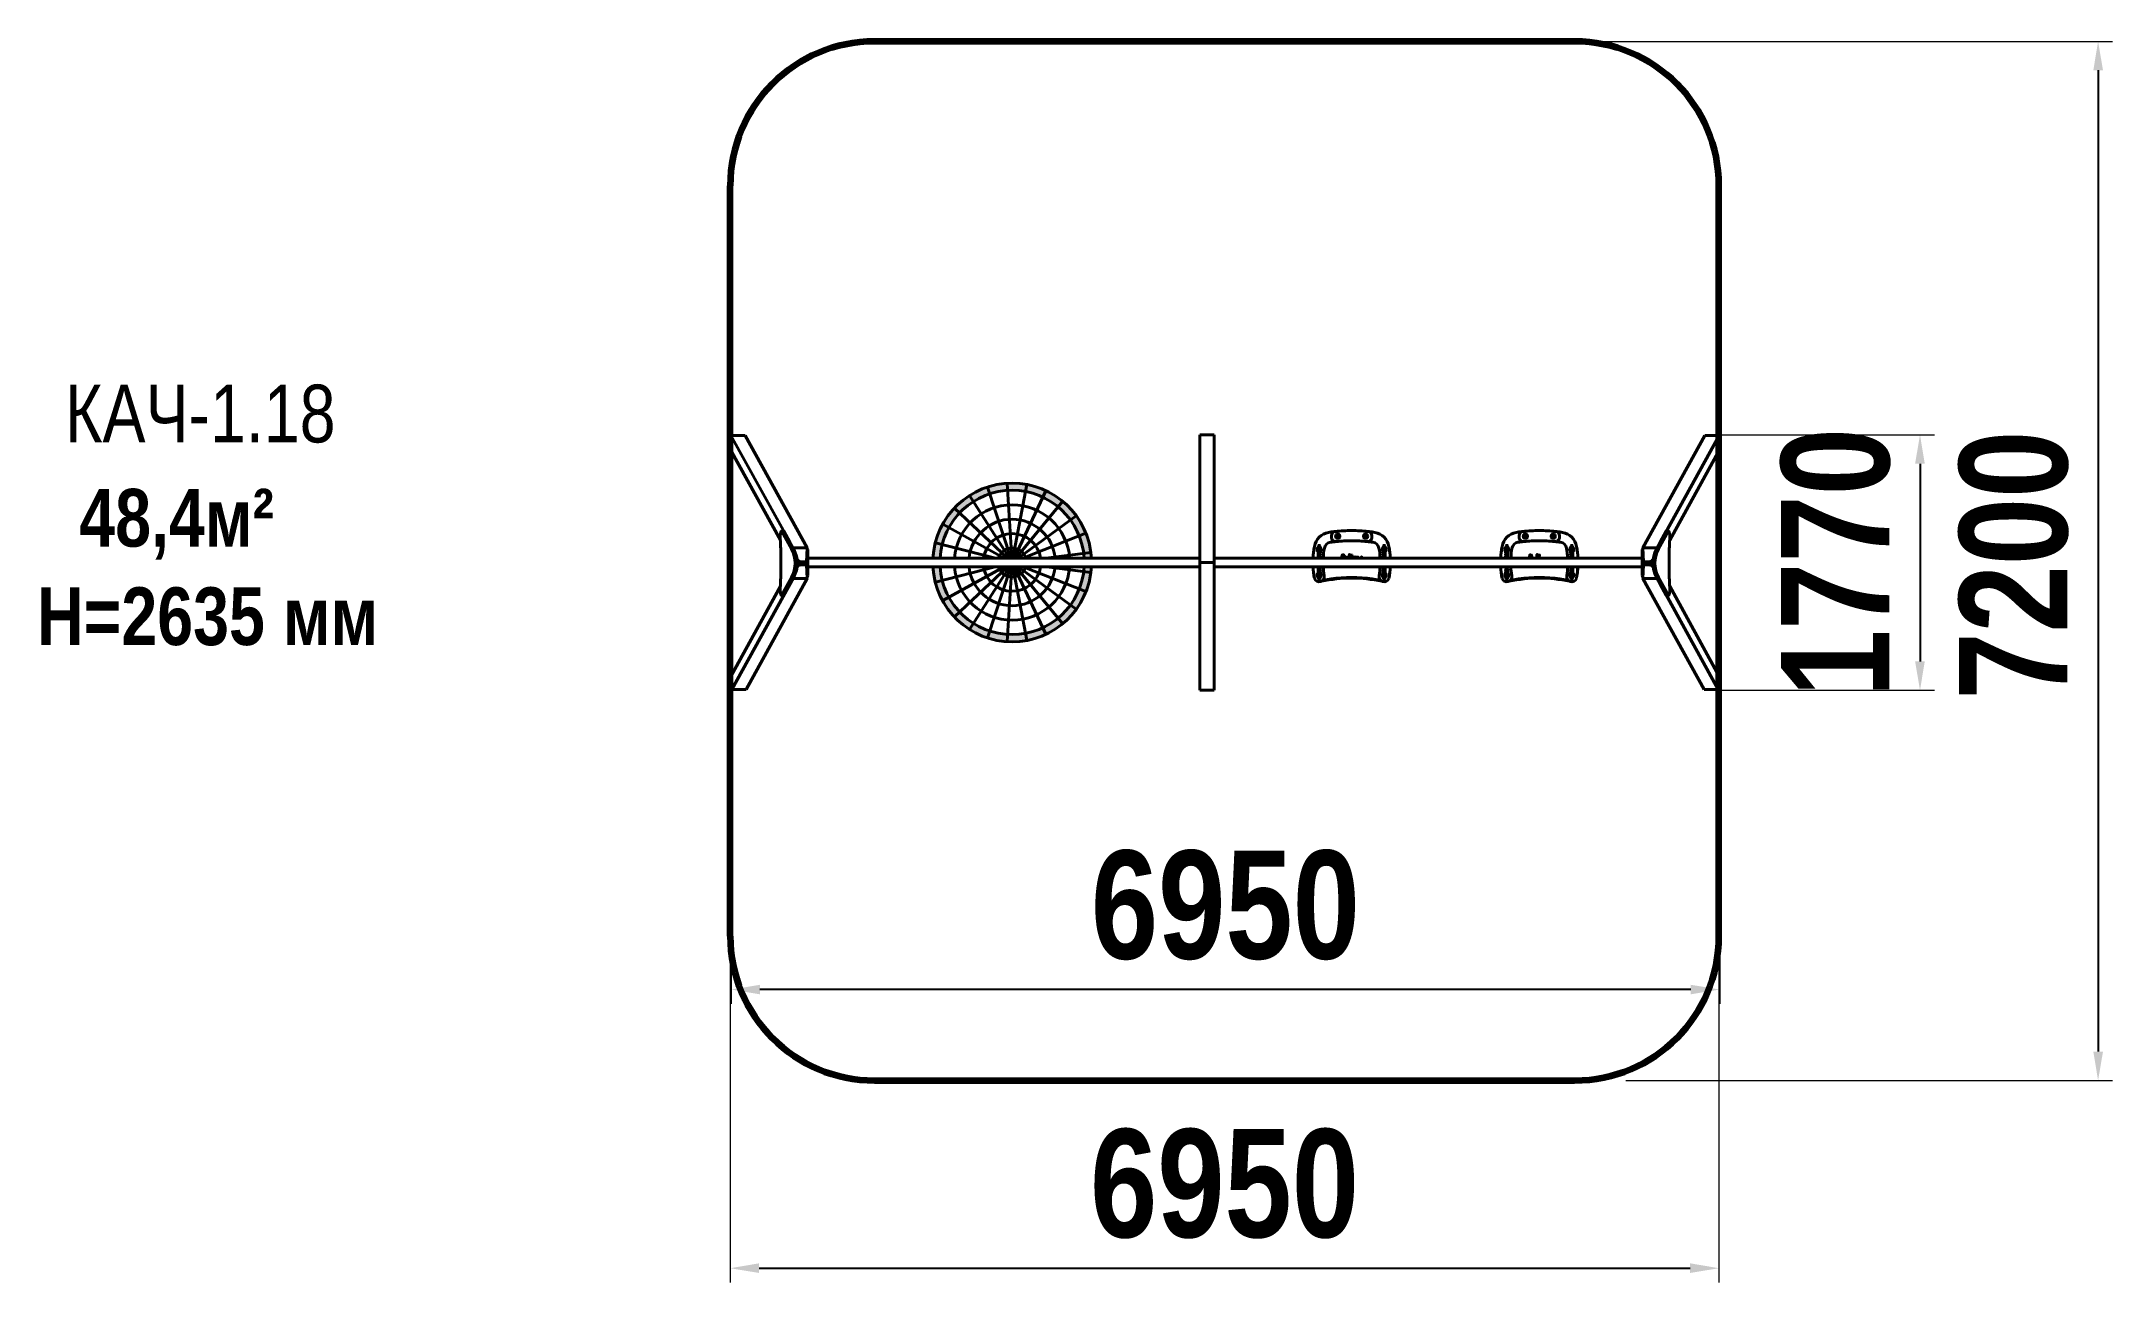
# Model space of a CAD drawing. Header units: millimetres. Extents: x -7485 to 6866, y -3629 to 4972.
import ezdxf

# ---------------------------------------------------------------- set-up
doc = ezdxf.new("R2010")
doc.units = ezdxf.units.MM
doc.layers.add('DiKom', color=7, linetype='Continuous')
doc.layers.add('Осн', color=7, linetype='Continuous', lineweight=100)
doc.styles.add('style1', font='arialbd.ttf', dxfattribs={"width": 0.8})
doc.dimstyles.new('1-50', dxfattribs={"dimtxt": 750, "dimasz": 200, "dimexe": 100, "dimexo": 0, "dimgap": 200, "dimtad": 1, "dimtxsty": 'style1', "dimcen": 200, "dimclrd": 7, "dimclre": 7, "dimclrt": 7, "dimadec": 1, "dimazin": 2, "dimtfac": 1, "dimtmove": 0, "dimatfit": 2, "dimfxl": 0, "dimlwd": 25, "dimlwe": 18, "dimarcsym": 0})

msp = doc.modelspace()

# ---------------------------------------------------------------- texts
at = {"layer": 'Осн', "char_height": 400, "attachment_point": 1, "style": 'style1'}
for s, insert, width in [('{\\fArial|b0|i0|c204|p34;КАЧ-1.18}', (-7322.312, 2593.395), 5405.47657), ('48,4м²', (-7222.784, 1871.099), 5885.53069), ('H=2635 мм', (-7515.062, 1189.064), 5405.47657)]:
    msp.add_mtext(s, dxfattribs=dict(at, insert=insert, width=width))

# ---------------------------------------------------------------- blocks, each defined once
blk = doc.blocks.new('*D0')
at = {"layer": 'Defpoints', "color": 0, "transparency": 16777216}
for p in [(3130, 4972), (3494, -2228), (6766, -2228)]:
    blk.add_point(p, dxfattribs=at)
at = {"layer": 'DiKom', "color": 7, "lineweight": 18, "transparency": 16777216}
for p, q in [((3130, 4972), (6866, 4972)), ((3494, -2228), (6866, -2228))]:
    blk.add_line(p, q, dxfattribs=at)
at = {"layer": 'DiKom', "color": 7, "lineweight": 25, "transparency": 16777216}
blk.add_line((6766, 4772), (6766, -2028), dxfattribs=at)
at = {"layer": 'DiKom', "color": 7, "transparency": 16777216}
for points in [[(6733, 4772), (6800, 4772), (6766, 4972)], [(6733, -2028), (6800, -2028), (6766, -2228)]]:
    blk.add_solid(points, dxfattribs=at)
at = {"layer": 'DiKom', "color": 7, "transparency": 16777216, "insert": (6183, 1343), "char_height": 750, "attachment_point": 5, "rotation": 90, "style": 'style1'}
blk.add_mtext('7200', dxfattribs=at)
blk = doc.blocks.new('*D1')
at = {"layer": 'Defpoints', "color": 0, "transparency": 16777216}
for p in [(4083, 2246), (4040, 476), (5532, 476)]:
    blk.add_point(p, dxfattribs=at)
at = {"layer": 'DiKom', "color": 7, "lineweight": 18, "transparency": 16777216}
for p, q in [((4083, 2246), (5632, 2246)), ((4040, 476), (5632, 476))]:
    blk.add_line(p, q, dxfattribs=at)
at = {"layer": 'DiKom', "color": 7, "lineweight": 25, "transparency": 16777216}
blk.add_line((5532, 2046), (5532, 676), dxfattribs=at)
at = {"layer": 'DiKom', "color": 7, "transparency": 16777216}
for points in [[(5498, 2046), (5565, 2046), (5532, 2246)], [(5498, 676), (5565, 676), (5532, 476)]]:
    blk.add_solid(points, dxfattribs=at)
at = {"layer": 'DiKom', "color": 7, "transparency": 16777216, "insert": (4949, 1361), "char_height": 750, "attachment_point": 5, "rotation": 90, "style": 'style1'}
blk.add_mtext('1770', dxfattribs=at)
blk = doc.blocks.new('*D2')
at = {"layer": 'Defpoints', "color": 0, "transparency": 16777216}
for p in [(-2712, -1228), (4139, -1228), (4139, -3529)]:
    blk.add_point(p, dxfattribs=at)
at = {"layer": 'DiKom', "color": 7, "lineweight": 18, "transparency": 16777216}
for p, q in [((-2712, -1228), (-2712, -3629)), ((4139, -1228), (4139, -3629))]:
    blk.add_line(p, q, dxfattribs=at)
at = {"layer": 'DiKom', "color": 7, "lineweight": 25, "transparency": 16777216}
blk.add_line((-2512, -3529), (3939, -3529), dxfattribs=at)
at = {"layer": 'DiKom', "color": 7, "transparency": 16777216}
for points in [[(-2512, -3495), (-2512, -3562), (-2712, -3529)], [(3939, -3495), (3939, -3562), (4139, -3529)]]:
    blk.add_solid(points, dxfattribs=at)
at = {"layer": 'DiKom', "color": 7, "transparency": 16777216, "insert": (713, -2945), "char_height": 750, "attachment_point": 5, "style": 'style1'}
blk.add_mtext('6950', dxfattribs=at)
blk = doc.blocks.new('*D3')
at = {"layer": 'Defpoints', "color": 0, "transparency": 16777216}
for p in [(-2706, 572), (4144, 572), (-2706, -1598)]:
    blk.add_point(p, dxfattribs=at)
at = {"layer": 'DiKom', "color": 7, "lineweight": 18, "transparency": 16777216}
for p, q in [((-2706, 572), (-2706, -1698)), ((4144, 572), (4144, -1698))]:
    blk.add_line(p, q, dxfattribs=at)
at = {"layer": 'DiKom', "color": 7, "lineweight": 25, "transparency": 16777216}
blk.add_line((3944, -1598), (-2506, -1598), dxfattribs=at)
at = {"layer": 'DiKom', "color": 7, "transparency": 16777216}
for points in [[(-2506, -1565), (-2506, -1631), (-2706, -1598)], [(3944, -1565), (3944, -1631), (4144, -1598)]]:
    blk.add_solid(points, dxfattribs=at)
at = {"layer": 'DiKom', "color": 7, "transparency": 16777216, "insert": (719, -1015), "char_height": 750, "attachment_point": 5, "style": 'style1'}
blk.add_mtext('6950', dxfattribs=at)

# ---------------------------------------------------------------- dimensions: what is measured, and where the dimension line sits
at = {"layer": 'DiKom'}
for base, p1, p2, picture, middle in [((6766.366, -2228.097), (3130.426, 4971.903), (3494.319, -2228.097), '*D0', (6766.366, 1342.939)), ((5531.817, 476.418), (4083.313, 2246.418), (4039.848, 476.418), '*D1', (5531.817, 1361.418))]:
    dim = msp.add_linear_dim(base=base, p1=p1, p2=p2, angle=270, dimstyle='1-50', dxfattribs=at)
    dim.commit()
    dim.dimension.update_dxf_attribs({"geometry": picture, "text_midpoint": middle, "dimtype": 160})
for base, p1, p2, picture, middle in [((-2706.45, -1598.023), (4143.55, 571.789), (-2706.45, 571.789), '*D3', (718.55, -1598.023)), ((4138.961, -3528.506), (-2712.225, -1228.097), (4138.961, -1228.097), '*D2', (713.368, -3528.506))]:
    dim = msp.add_linear_dim(base=base, p1=p1, p2=p2, text='6950', dimstyle='1-50', dxfattribs=at)
    dim.commit()
    dim.dimension.update_dxf_attribs({"geometry": picture, "text_midpoint": middle, "dimtype": 160})

# ---------------------------------------------------------------- hatches: boundary and pattern name
at = {"layer": 'DiKom'}
h = msp.add_hatch(color=250, dxfattribs=at)
h.dxf.hatch_style = 1
h.paths.add_polyline_path([(-1308.11, 1331.14, 0.94638563), (-209.778, 1331.14), (-259.861, 1331.14, -0.941172761), (-1258.026, 1331.14)])
h.paths.add_polyline_path([(-259.828, 1391.14), (-209.747, 1391.14, 0.947342888), (-1308.14, 1391.14), (-1258.059, 1391.14, -0.942220655)])

# ---------------------------------------------------------------- linework, layer by layer
at = {"layer": 'DiKom', "color": 3, "lineweight": 211}
for p, q in [((3138.961, 4971.903), (-1712.225, 4971.903)), ((-2712.225, -1228.097), (-2712.225, 3971.903)), ((4138.961, -1228.097), (4138.961, 3971.903)), ((-1712.225, -2228.097), (3138.961, -2228.097))]:
    msp.add_line(p, q, dxfattribs=at)
at = {"layer": 'DiKom', "color": 7, "linetype": 'Continuous', "lineweight": 40}
for p, q in [((-2712.225, 2146.046), (-2707.003, 2241.418)), ((-2707.003, 2241.418), (-2272.6, 1452.658)), ((-2608.522, 2241.418), (-2707.003, 2241.418)), ((-2608.522, 2241.418), (-2179.27, 1462.011)), ((541.056, 2246.418), (541.056, 476.418)), ((641.056, 2246.418), (541.056, 2246.418)), ((641.056, 2246.418), (641.056, 476.418)), ((4041.033, 2241.418), (3611.781, 1462.011)), ((4139.514, 2241.418), (3705.111, 1452.658)), ((4041.033, 2241.418), (4139.514, 2241.418)), ((4144.736, 2146.046), (4139.514, 2241.418)), ((-2364.96, 1515.506), (-2712.225, 2146.046)), ((3797.471, 1515.506), (4144.736, 2146.046)), ((-768.601, 1391.14), (-928.655, 1883.734)), ((-760.814, 1391.14), (-793.428, 1909.53)), ((-753.274, 1391.14), (-656.034, 1900.886)), ((-790.595, 1391.14), (-1159.29, 1737.368)), ((-777.806, 1391.14), (-1053.218, 1825.119)), ((-744.957, 1391.14), (-525.107, 1858.345)), ((-734.355, 1391.14), (-408.873, 1784.581)), ((-813.009, 1391.14), (-1240.208, 1625.995)), ((-718.034, 1391.14), (-314.634, 1684.227)), ((-2357.688, 1578.47), (-2342.916, 1578.47)), ((-2356.255, 1577.73), (-2287.373, 1452.658)), ((-2341.483, 1577.73), (-2356.255, 1577.73)), ((-2341.483, 1577.73), (-2299.979, 1502.37)), ((-2277.751, 1462.011), (-2179.27, 1462.011)), ((-2179.27, 1462.011), (-2184.492, 1366.639)), ((-2179.793, 1452.474), (-2179.211, 1451.418)), ((-2179.436, 1458.98), (-2175.272, 1451.418)), ((-2179.211, 1451.418), (-2179.211, 1271.418)), ((-2175.272, 1451.418), (-2179.211, 1451.418)), ((-2175.272, 1451.418), (-2175.272, 1271.418)), ((-874.706, 1391.14), (-1290.886, 1497.997)), ((-683.872, 1391.14), (-248.314, 1563.59)), ((1355.271, 1456.289), (1355.438, 1444.38)), ((1361.427, 1445.206), (1361.27, 1456.374)), ((1364.867, 1476.392), (1364.867, 1448.392)), ((1366.867, 1446.69), (1366.867, 1446.291)), ((1366.867, 1446.291), (1366.867, 1441.983)), ((1366.867, 1441.983), (1366.867, 1432.331)), ((1370.867, 1446.291), (1370.867, 1446.69)), ((1370.867, 1441.983), (1370.867, 1446.291)), ((1370.867, 1432.331), (1370.867, 1441.983)), ((1372.867, 1448.392), (1372.867, 1476.392)), ((1376.308, 1456.12), (1374.294, 1452.851)), ((1374.294, 1452.851), (1374.363, 1447.947)), ((1376.377, 1451.216), (1374.363, 1447.947)), ((1374.363, 1447.947), (1375.412, 1446.245)), ((1375.271, 1456.317), (1375.296, 1454.478)), ((1375.389, 1447.911), (1375.427, 1445.188)), ((1375.774, 1461.811), (1375.867, 1462.392)), ((1380.333, 1456.125), (1376.308, 1456.12)), ((1376.377, 1451.216), (1376.308, 1456.12)), ((1380.402, 1451.221), (1376.377, 1451.216)), ((1380.402, 1451.221), (1380.333, 1456.125)), ((1382.345, 1452.863), (1380.333, 1456.125)), ((1382.414, 1447.959), (1380.402, 1451.221)), ((1381.296, 1454.565), (1381.27, 1456.402)), ((1381.437, 1444.493), (1381.388, 1447.995)), ((1381.411, 1446.332), (1382.414, 1447.959)), ((1382.414, 1447.959), (1382.345, 1452.863)), ((1453.895, 1546.339), (1453.895, 1536.298)), ((1489.767, 1544.552), (1490.981, 1544.552)), ((1489.767, 1541.052), (1489.767, 1544.552)), ((1491.034, 1541.052), (1489.767, 1541.052)), ((1490.222, 1541.461), (1490.222, 1544.143)), ((1490.222, 1544.143), (1490.974, 1544.143)), ((1490.989, 1541.461), (1490.222, 1541.461)), ((1493.358, 1544.552), (1493.812, 1544.552)), ((1493.358, 1541.052), (1493.358, 1544.552)), ((1493.812, 1541.052), (1493.358, 1541.052)), ((1493.812, 1544.552), (1493.812, 1541.052)), ((1494.631, 1544.552), (1495.085, 1544.552)), ((1494.631, 1541.052), (1494.631, 1544.552)), ((1495.085, 1541.052), (1494.631, 1541.052)), ((1495.085, 1544.552), (1495.085, 1542.878)), ((1495.085, 1542.28), (1495.085, 1541.052)), ((1496.877, 1544.552), (1497.517, 1544.552)), ((1497.551, 1541.052), (1496.937, 1541.052)), ((1501.722, 1544.552), (1502.43, 1544.552)), ((1501.722, 1541.052), (1501.722, 1544.552)), ((1502.176, 1541.052), (1501.722, 1541.052)), ((1502.176, 1544.027), (1502.176, 1541.052)), ((1502.19, 1544.027), (1502.176, 1544.027)), ((1503.166, 1541.052), (1502.19, 1544.027)), ((1502.43, 1544.552), (1503.257, 1542.076)), ((1503.625, 1541.052), (1503.166, 1541.052)), ((1503.417, 1541.558), (1503.426, 1541.558)), ((1503.614, 1542.118), (1504.454, 1544.552)), ((1504.621, 1543.979), (1503.625, 1541.052)), ((1504.454, 1544.552), (1505.085, 1544.552)), ((1504.631, 1543.979), (1504.621, 1543.979)), ((1504.631, 1541.052), (1504.631, 1543.979)), ((1505.085, 1541.052), (1504.631, 1541.052)), ((1505.085, 1544.552), (1505.085, 1541.052)), ((1682.948, 1544.552), (1684.163, 1544.552)), ((1682.948, 1541.052), (1682.948, 1544.552)), ((1684.215, 1541.052), (1682.948, 1541.052)), ((1683.403, 1541.461), (1683.403, 1544.143)), ((1683.403, 1544.143), (1684.156, 1544.143)), ((1684.171, 1541.461), (1683.403, 1541.461)), ((1686.539, 1544.552), (1686.994, 1544.552)), ((1686.539, 1541.052), (1686.539, 1544.552)), ((1686.994, 1541.052), (1686.539, 1541.052)), ((1686.994, 1544.552), (1686.994, 1541.052)), ((1687.812, 1544.552), (1688.266, 1544.552)), ((1687.812, 1541.052), (1687.812, 1544.552)), ((1688.266, 1541.052), (1687.812, 1541.052)), ((1688.266, 1544.552), (1688.266, 1542.878)), ((1688.266, 1542.28), (1688.266, 1541.052)), ((1690.058, 1544.552), (1690.698, 1544.552)), ((1690.732, 1541.052), (1690.119, 1541.052)), ((1694.903, 1544.552), (1695.611, 1544.552)), ((1694.903, 1541.052), (1694.903, 1544.552)), ((1695.357, 1541.052), (1694.903, 1541.052)), ((1695.357, 1544.027), (1695.357, 1541.052)), ((1695.372, 1544.027), (1695.357, 1544.027)), ((1696.347, 1541.052), (1695.372, 1544.027)), ((1695.611, 1544.552), (1696.438, 1542.076)), ((1696.806, 1541.052), (1696.347, 1541.052)), ((1696.598, 1541.558), (1696.607, 1541.558)), ((1696.795, 1542.118), (1697.636, 1544.552)), ((1697.803, 1543.979), (1696.806, 1541.052)), ((1697.636, 1544.552), (1698.266, 1544.552)), ((1697.812, 1543.979), (1697.803, 1543.979)), ((1697.812, 1541.052), (1697.812, 1543.979)), ((1698.266, 1541.052), (1697.812, 1541.052)), ((1698.266, 1544.552), (1698.266, 1541.052)), ((1733.839, 1536.298), (1733.839, 1546.339)), ((1805.32, 1448.244), (1805.389, 1453.391)), ((1807.334, 1451.482), (1805.32, 1448.244)), ((1805.32, 1448.244), (1806.324, 1446.624)), ((1807.403, 1456.629), (1805.389, 1453.391)), ((1806.346, 1448.276), (1806.296, 1444.599)), ((1806.464, 1457.099), (1806.437, 1455.076)), ((1807.334, 1451.482), (1807.403, 1456.629)), ((1811.359, 1451.474), (1807.334, 1451.482)), ((1811.428, 1456.621), (1807.403, 1456.629)), ((1811.359, 1451.474), (1811.428, 1456.621)), ((1813.371, 1448.227), (1811.359, 1451.474)), ((1813.44, 1453.374), (1811.428, 1456.621)), ((1812.305, 1445.205), (1812.345, 1448.195)), ((1812.323, 1446.542), (1813.371, 1448.227)), ((1812.436, 1454.994), (1812.463, 1457.019)), ((1813.44, 1453.374), (1813.371, 1448.227)), ((1814.867, 1476.392), (1814.867, 1448.392)), ((1816.867, 1446.491), (1816.867, 1446.091)), ((1816.867, 1446.091), (1816.867, 1441.783)), ((1816.867, 1441.783), (1816.867, 1432.132)), ((1820.867, 1446.091), (1820.867, 1446.491)), ((1820.867, 1441.783), (1820.867, 1446.091)), ((1820.867, 1432.132), (1820.867, 1441.783)), ((1822.867, 1448.392), (1822.867, 1476.392)), ((1822.867, 1456.68), (1823.561, 1457.332)), ((1826.464, 1457.057), (1826.305, 1445.209)), ((1832.296, 1444.476), (1832.463, 1456.976)), ((2655.271, 1456.289), (2655.438, 1444.38)), ((2661.427, 1445.206), (2661.27, 1456.374)), ((2664.867, 1476.392), (2664.867, 1448.392)), ((2666.867, 1446.69), (2666.867, 1446.291)), ((2666.867, 1446.291), (2666.867, 1441.983)), ((2666.867, 1441.983), (2666.867, 1432.331)), ((2670.867, 1446.291), (2670.867, 1446.69)), ((2670.867, 1441.983), (2670.867, 1446.291)), ((2670.867, 1432.331), (2670.867, 1441.983)), ((2672.867, 1448.392), (2672.867, 1476.392)), ((2676.308, 1456.12), (2674.294, 1452.851)), ((2674.294, 1452.851), (2674.363, 1447.947)), ((2676.377, 1451.216), (2674.363, 1447.947)), ((2674.363, 1447.947), (2675.412, 1446.245)), ((2675.271, 1456.317), (2675.296, 1454.478)), ((2675.389, 1447.911), (2675.427, 1445.188)), ((2675.774, 1461.811), (2675.867, 1462.392)), ((2680.333, 1456.125), (2676.308, 1456.12)), ((2676.377, 1451.216), (2676.308, 1456.12)), ((2680.402, 1451.221), (2676.377, 1451.216)), ((2680.402, 1451.221), (2680.333, 1456.125)), ((2682.345, 1452.863), (2680.333, 1456.125)), ((2682.414, 1447.959), (2680.402, 1451.221)), ((2681.296, 1454.565), (2681.27, 1456.402)), ((2681.437, 1444.493), (2681.388, 1447.995)), ((2681.411, 1446.332), (2682.414, 1447.959)), ((2682.414, 1447.959), (2682.345, 1452.863)), ((2753.895, 1546.339), (2753.895, 1536.298)), ((2789.767, 1544.552), (2790.981, 1544.552)), ((2789.767, 1541.052), (2789.767, 1544.552)), ((2791.034, 1541.052), (2789.767, 1541.052)), ((2790.222, 1541.461), (2790.222, 1544.143)), ((2790.222, 1544.143), (2790.974, 1544.143)), ((2790.989, 1541.461), (2790.222, 1541.461)), ((2793.358, 1544.552), (2793.812, 1544.552)), ((2793.358, 1541.052), (2793.358, 1544.552)), ((2793.812, 1541.052), (2793.358, 1541.052)), ((2793.812, 1544.552), (2793.812, 1541.052)), ((2794.631, 1544.552), (2795.085, 1544.552)), ((2794.631, 1541.052), (2794.631, 1544.552)), ((2795.085, 1541.052), (2794.631, 1541.052)), ((2795.085, 1544.552), (2795.085, 1542.878)), ((2795.085, 1542.28), (2795.085, 1541.052)), ((2796.877, 1544.552), (2797.517, 1544.552)), ((2797.551, 1541.052), (2796.937, 1541.052)), ((2801.722, 1544.552), (2802.43, 1544.552)), ((2801.722, 1541.052), (2801.722, 1544.552)), ((2802.176, 1541.052), (2801.722, 1541.052)), ((2802.176, 1544.027), (2802.176, 1541.052)), ((2802.19, 1544.027), (2802.176, 1544.027)), ((2803.166, 1541.052), (2802.19, 1544.027)), ((2802.43, 1544.552), (2803.257, 1542.076)), ((2803.625, 1541.052), (2803.166, 1541.052)), ((2803.417, 1541.558), (2803.426, 1541.558)), ((2803.614, 1542.118), (2804.454, 1544.552)), ((2804.621, 1543.979), (2803.625, 1541.052)), ((2804.454, 1544.552), (2805.085, 1544.552)), ((2804.631, 1543.979), (2804.621, 1543.979)), ((2804.631, 1541.052), (2804.631, 1543.979)), ((2805.085, 1541.052), (2804.631, 1541.052)), ((2805.085, 1544.552), (2805.085, 1541.052)), ((2982.948, 1544.552), (2984.163, 1544.552)), ((2982.948, 1541.052), (2982.948, 1544.552)), ((2984.215, 1541.052), (2982.948, 1541.052)), ((2983.403, 1541.461), (2983.403, 1544.143)), ((2983.403, 1544.143), (2984.156, 1544.143)), ((2984.171, 1541.461), (2983.403, 1541.461)), ((2986.539, 1544.552), (2986.994, 1544.552)), ((2986.539, 1541.052), (2986.539, 1544.552)), ((2986.994, 1541.052), (2986.539, 1541.052)), ((2986.994, 1544.552), (2986.994, 1541.052)), ((2987.812, 1544.552), (2988.266, 1544.552)), ((2987.812, 1541.052), (2987.812, 1544.552)), ((2988.266, 1541.052), (2987.812, 1541.052)), ((2988.266, 1544.552), (2988.266, 1542.878)), ((2988.266, 1542.28), (2988.266, 1541.052)), ((2990.058, 1544.552), (2990.698, 1544.552)), ((2990.732, 1541.052), (2990.119, 1541.052)), ((2994.903, 1544.552), (2995.611, 1544.552)), ((2994.903, 1541.052), (2994.903, 1544.552)), ((2995.357, 1541.052), (2994.903, 1541.052)), ((2995.357, 1544.027), (2995.357, 1541.052)), ((2995.372, 1544.027), (2995.357, 1544.027)), ((2996.347, 1541.052), (2995.372, 1544.027)), ((2995.611, 1544.552), (2996.438, 1542.076)), ((2996.806, 1541.052), (2996.347, 1541.052)), ((2996.598, 1541.558), (2996.607, 1541.558)), ((2996.795, 1542.118), (2997.636, 1544.552)), ((2997.803, 1543.979), (2996.806, 1541.052)), ((2997.636, 1544.552), (2998.266, 1544.552)), ((2997.812, 1543.979), (2997.803, 1543.979)), ((2997.812, 1541.052), (2997.812, 1543.979)), ((2998.266, 1541.052), (2997.812, 1541.052)), ((2998.266, 1544.552), (2998.266, 1541.052)), ((3033.839, 1536.298), (3033.839, 1546.339)), ((3105.32, 1448.244), (3105.389, 1453.391)), ((3107.334, 1451.482), (3105.32, 1448.244)), ((3105.32, 1448.244), (3106.324, 1446.624)), ((3107.403, 1456.629), (3105.389, 1453.391)), ((3106.346, 1448.276), (3106.296, 1444.599)), ((3106.464, 1457.099), (3106.437, 1455.076)), ((3107.334, 1451.482), (3107.403, 1456.629)), ((3111.359, 1451.474), (3107.334, 1451.482)), ((3111.428, 1456.621), (3107.403, 1456.629)), ((3111.359, 1451.474), (3111.428, 1456.621)), ((3113.371, 1448.227), (3111.359, 1451.474)), ((3113.44, 1453.374), (3111.428, 1456.621)), ((3112.305, 1445.205), (3112.345, 1448.195)), ((3112.323, 1446.542), (3113.371, 1448.227)), ((3112.436, 1454.994), (3112.463, 1457.019)), ((3113.44, 1453.374), (3113.371, 1448.227)), ((3114.867, 1476.392), (3114.867, 1448.392)), ((3116.867, 1446.491), (3116.867, 1446.091)), ((3116.867, 1446.091), (3116.867, 1441.783)), ((3116.867, 1441.783), (3116.867, 1432.132)), ((3120.867, 1446.091), (3120.867, 1446.491)), ((3120.867, 1441.783), (3120.867, 1446.091)), ((3120.867, 1432.132), (3120.867, 1441.783)), ((3122.867, 1448.392), (3122.867, 1476.392)), ((3122.867, 1456.68), (3123.561, 1457.332)), ((3126.464, 1457.057), (3126.305, 1445.209)), ((3132.296, 1444.476), (3132.463, 1456.976)), ((3611.947, 1458.98), (3607.783, 1451.418)), ((3607.783, 1451.418), (3607.783, 1271.418)), ((3607.783, 1451.418), (3611.722, 1451.418)), ((3612.304, 1452.474), (3611.722, 1451.418)), ((3611.722, 1451.418), (3611.722, 1271.418)), ((3611.781, 1462.011), (3617.003, 1366.639)), ((3710.262, 1462.011), (3611.781, 1462.011)), ((3788.766, 1577.73), (3719.884, 1452.658)), ((3773.994, 1577.73), (3732.49, 1502.37)), ((3773.994, 1577.73), (3788.766, 1577.73)), ((3790.199, 1578.47), (3775.427, 1578.47)), ((-2248.688, 1375.121), (-2236.572, 1375.121)), ((-2236.572, 1337.228), (-2248.688, 1337.228)), ((-2243.958, 1375.121), (-2243.958, 1337.228)), ((-2184.492, 1366.639), (-2234.724, 1366.639)), ((-2184.492, 1366.639), (-2234.724, 1366.639)), ((-2184.492, 1345.711), (-2234.724, 1345.711)), ((-2234.724, 1345.711), (-2184.492, 1345.711)), ((-2234.246, 1359.01), (-2184.91, 1359.01)), ((-2184.91, 1353.34), (-2234.246, 1353.34)), ((-2184.492, 1345.711), (-2179.27, 1250.339)), ((-2175.272, 1391.418), (544.996, 1391.418)), ((544.996, 1331.418), (-2175.272, 1331.418)), ((-876.865, 1331.14), (-1290.886, 1224.838)), ((-814.018, 1331.14), (-1240.208, 1096.84)), ((-791.185, 1331.14), (-1159.29, 985.467)), ((-778.158, 1331.14), (-1053.218, 897.716)), ((-768.781, 1331.14), (-928.655, 839.101)), ((-760.848, 1331.14), (-793.428, 813.305)), ((-753.168, 1331.14), (-656.034, 821.949)), ((-744.696, 1331.14), (-525.107, 864.49)), ((-733.896, 1331.14), (-408.873, 938.255)), ((-717.271, 1331.14), (-314.634, 1038.608)), ((-682.472, 1331.14), (-248.314, 1159.245)), ((-523.663, 1391.14), (-214.078, 1430.25)), ((-519.275, 1331.14), (-214.078, 1292.585)), ((641.056, 1361.418), (541.056, 1361.418)), ((641.056, 1391.418), (3607.783, 1391.418)), ((3603.843, 1331.418), (641.056, 1331.418)), ((3603.843, 1391.418), (883.89, 1391.418)), ((883.89, 1331.418), (3603.843, 1331.418)), ((1360.867, 1433.511), (1360.867, 1429.203)), ((1360.867, 1419.152), (1360.867, 1414.844)), ((1360.867, 1404.793), (1360.867, 1400.485)), ((1360.867, 1324.5), (1360.867, 1320.192)), ((1360.867, 1310.14), (1360.867, 1305.833)), ((1360.867, 1295.781), (1360.867, 1291.473)), ((1364.867, 1429.75), (1364.867, 1433.511)), ((1364.867, 1415.391), (1364.867, 1419.152)), ((1364.867, 1401.031), (1364.867, 1404.793)), ((1364.867, 1320.192), (1364.867, 1323.956)), ((1364.867, 1305.833), (1364.867, 1309.597)), ((1364.867, 1291.473), (1364.867, 1295.238)), ((1366.867, 1432.331), (1366.867, 1431.931)), ((1366.867, 1431.931), (1366.867, 1427.624)), ((1366.867, 1427.624), (1366.867, 1417.972)), ((1366.867, 1417.972), (1366.867, 1417.572)), ((1366.867, 1417.572), (1366.867, 1413.264)), ((1366.867, 1413.264), (1366.867, 1403.613)), ((1366.867, 1403.613), (1366.867, 1403.213)), ((1366.867, 1403.213), (1366.867, 1398.905)), ((1366.867, 1398.905), (1366.867, 1391.418)), ((1366.867, 1331.418), (1366.867, 1326.079)), ((1366.867, 1326.079), (1366.867, 1321.771)), ((1366.867, 1321.771), (1366.867, 1321.371)), ((1366.867, 1321.371), (1366.867, 1311.72)), ((1366.867, 1311.72), (1366.867, 1307.412)), ((1366.867, 1307.412), (1366.867, 1307.012)), ((1366.867, 1307.012), (1366.867, 1297.361)), ((1366.867, 1297.361), (1366.867, 1293.053)), ((1366.867, 1293.053), (1366.867, 1292.653)), ((1366.867, 1292.653), (1366.867, 1283.002)), ((1370.867, 1431.931), (1370.867, 1432.331)), ((1370.867, 1427.624), (1370.867, 1431.931)), ((1370.867, 1417.972), (1370.867, 1427.624)), ((1370.867, 1417.572), (1370.867, 1417.972)), ((1370.867, 1413.264), (1370.867, 1417.572)), ((1370.867, 1403.613), (1370.867, 1413.264)), ((1370.867, 1403.213), (1370.867, 1403.613)), ((1370.867, 1398.905), (1370.867, 1403.213)), ((1370.867, 1391.418), (1370.867, 1398.905)), ((1370.867, 1326.079), (1370.867, 1331.418)), ((1370.867, 1321.771), (1370.867, 1326.079)), ((1370.867, 1321.371), (1370.867, 1321.771)), ((1370.867, 1311.72), (1370.867, 1321.371)), ((1370.867, 1307.412), (1370.867, 1311.72)), ((1370.867, 1307.012), (1370.867, 1307.412)), ((1370.867, 1297.361), (1370.867, 1307.012)), ((1370.867, 1293.053), (1370.867, 1297.361)), ((1370.867, 1292.653), (1370.867, 1293.053)), ((1370.867, 1283.002), (1370.867, 1292.653)), ((1372.867, 1433.511), (1372.868, 1433.57)), ((1372.867, 1433.511), (1372.867, 1429.746)), ((1372.867, 1419.152), (1372.868, 1419.211)), ((1372.867, 1419.152), (1372.867, 1415.387)), ((1372.867, 1404.793), (1372.868, 1404.852)), ((1372.867, 1404.793), (1372.867, 1401.028)), ((1372.867, 1323.953), (1372.867, 1320.192)), ((1372.867, 1309.594), (1372.867, 1305.833)), ((1372.867, 1295.235), (1372.867, 1291.473)), ((1376.867, 1429.203), (1376.867, 1433.511)), ((1376.867, 1414.844), (1376.867, 1419.152)), ((1376.867, 1400.485), (1376.867, 1404.793)), ((1376.867, 1320.192), (1376.867, 1324.5)), ((1376.867, 1305.833), (1376.867, 1310.14)), ((1376.867, 1291.473), (1376.867, 1295.781)), ((1523.439, 1391.418), (1527.643, 1411.285)), ((1531.569, 1406.364), (1528.446, 1391.418)), ((1530.048, 1413.204), (1538.522, 1413.204)), ((1538.87, 1391.418), (1536.68, 1406.344)), ((1540.824, 1411.265), (1543.809, 1391.418)), ((1549.041, 1391.418), (1549.041, 1397.734)), ((1551.009, 1399.703), (1551.993, 1399.703)), ((1553.962, 1397.734), (1553.962, 1391.418)), ((1562.931, 1391.418), (1567.223, 1397.823)), ((1570.286, 1399.46), (1571.23, 1399.46)), ((1574.037, 1395.54), (1574.037, 1391.418)), ((1577.104, 1391.418), (1577.104, 1413.872)), ((1579.072, 1415.839), (1580.057, 1415.839)), ((1582.025, 1413.872), (1582.025, 1402.767)), ((1583.312, 1402.288), (1592.505, 1412.84)), ((1585.57, 1397.377), (1583.312, 1394.761)), ((1590.423, 1391.418), (1587.707, 1397.091)), ((1591.215, 1401.154), (1595.877, 1391.418)), ((1596.228, 1409.625), (1591.654, 1404.421)), ((1595.283, 1413.042), (1596.027, 1412.4)), ((1635.862, 1391.418), (1635.862, 1398.796)), ((1637.403, 1399.541), (1647.613, 1391.418)), ((1650.96, 1391.418), (1661.829, 1399.342)), ((1663.421, 1398.535), (1663.421, 1391.418)), ((1810.867, 1433.311), (1810.867, 1429.004)), ((1810.867, 1418.952), (1810.867, 1414.645)), ((1810.867, 1404.593), (1810.867, 1400.285)), ((1810.867, 1324.3), (1810.867, 1319.992)), ((1810.867, 1309.941), (1810.867, 1305.633)), ((1810.867, 1295.582), (1810.867, 1291.274)), ((1814.867, 1319.992), (1814.866, 1319.933)), ((1814.867, 1305.633), (1814.866, 1305.574)), ((1814.867, 1429.55), (1814.867, 1433.311)), ((1814.867, 1415.191), (1814.867, 1418.952)), ((1814.867, 1400.832), (1814.867, 1404.593)), ((1814.867, 1319.992), (1814.867, 1323.757)), ((1814.867, 1305.633), (1814.867, 1309.398)), ((1814.867, 1291.274), (1814.867, 1295.039)), ((1816.867, 1432.132), (1816.867, 1431.732)), ((1816.867, 1431.732), (1816.867, 1427.424)), ((1816.867, 1427.424), (1816.867, 1417.773)), ((1816.867, 1417.773), (1816.867, 1417.373)), ((1816.867, 1417.373), (1816.867, 1413.065)), ((1816.867, 1413.065), (1816.867, 1403.414)), ((1816.867, 1403.414), (1816.867, 1403.014)), ((1816.867, 1403.014), (1816.867, 1398.706)), ((1816.867, 1398.706), (1816.867, 1391.418)), ((1816.867, 1331.418), (1816.867, 1325.88)), ((1816.867, 1325.88), (1816.867, 1321.572)), ((1816.867, 1321.572), (1816.867, 1321.172)), ((1816.867, 1321.172), (1816.867, 1311.52)), ((1816.867, 1311.52), (1816.867, 1307.213)), ((1816.867, 1307.213), (1816.867, 1306.813)), ((1816.867, 1306.813), (1816.867, 1297.161)), ((1816.867, 1297.161), (1816.867, 1292.854)), ((1816.867, 1292.854), (1816.867, 1292.454)), ((1816.867, 1292.454), (1816.867, 1282.802)), ((1820.867, 1431.732), (1820.867, 1432.132)), ((1820.867, 1427.424), (1820.867, 1431.732)), ((1820.867, 1417.773), (1820.867, 1427.424)), ((1820.867, 1417.373), (1820.867, 1417.773)), ((1820.867, 1413.065), (1820.867, 1417.373)), ((1820.867, 1403.414), (1820.867, 1413.065)), ((1820.867, 1403.014), (1820.867, 1403.414)), ((1820.867, 1398.706), (1820.867, 1403.014)), ((1820.867, 1391.418), (1820.867, 1398.706)), ((1820.867, 1325.88), (1820.867, 1331.418)), ((1820.867, 1321.572), (1820.867, 1325.88)), ((1820.867, 1321.172), (1820.867, 1321.572)), ((1820.867, 1311.52), (1820.867, 1321.172)), ((1820.867, 1307.213), (1820.867, 1311.52)), ((1820.867, 1306.813), (1820.867, 1307.213)), ((1820.867, 1297.161), (1820.867, 1306.813)), ((1820.867, 1292.854), (1820.867, 1297.161)), ((1820.867, 1292.454), (1820.867, 1292.854)), ((1820.867, 1282.802), (1820.867, 1292.454)), ((1822.867, 1433.311), (1822.867, 1429.547)), ((1822.867, 1418.952), (1822.867, 1415.188)), ((1822.867, 1404.593), (1822.867, 1400.829)), ((1822.867, 1323.754), (1822.867, 1319.992)), ((1822.867, 1309.394), (1822.867, 1305.633)), ((1822.867, 1295.035), (1822.867, 1291.274)), ((1826.867, 1429.004), (1826.867, 1433.311)), ((1826.867, 1414.645), (1826.867, 1418.952)), ((1826.867, 1400.285), (1826.867, 1404.593)), ((1826.867, 1319.992), (1826.867, 1324.3)), ((1826.867, 1305.633), (1826.867, 1309.941)), ((1826.867, 1291.274), (1826.867, 1295.582)), ((2660.867, 1433.511), (2660.867, 1429.203)), ((2660.867, 1419.152), (2660.867, 1414.844)), ((2660.867, 1404.793), (2660.867, 1400.485)), ((2660.867, 1310.14), (2660.867, 1305.833)), ((2660.867, 1295.781), (2660.867, 1291.473)), ((2664.867, 1429.75), (2664.867, 1433.511)), ((2664.867, 1415.391), (2664.867, 1419.152)), ((2664.867, 1401.031), (2664.867, 1404.793)), ((2664.867, 1305.833), (2664.867, 1309.597)), ((2664.867, 1291.473), (2664.867, 1295.238)), ((2666.867, 1432.331), (2666.867, 1431.931)), ((2666.867, 1431.931), (2666.867, 1427.624)), ((2666.867, 1427.624), (2666.867, 1417.972)), ((2666.867, 1417.972), (2666.867, 1417.572)), ((2666.867, 1417.572), (2666.867, 1413.264)), ((2666.867, 1413.264), (2666.867, 1403.613)), ((2666.867, 1403.613), (2666.867, 1403.213)), ((2666.867, 1403.213), (2666.867, 1398.905)), ((2666.867, 1321.371), (2666.867, 1311.72)), ((2666.867, 1311.72), (2666.867, 1307.412)), ((2666.867, 1307.412), (2666.867, 1307.012)), ((2666.867, 1307.012), (2666.867, 1297.361)), ((2666.867, 1297.361), (2666.867, 1293.053)), ((2666.867, 1293.053), (2666.867, 1292.653)), ((2666.867, 1292.653), (2666.867, 1283.002)), ((2670.867, 1431.931), (2670.867, 1432.331)), ((2670.867, 1427.624), (2670.867, 1431.931)), ((2670.867, 1417.972), (2670.867, 1427.624)), ((2670.867, 1417.572), (2670.867, 1417.972)), ((2670.867, 1413.264), (2670.867, 1417.572)), ((2670.867, 1403.613), (2670.867, 1413.264)), ((2670.867, 1403.213), (2670.867, 1403.613)), ((2670.867, 1398.905), (2670.867, 1403.213)), ((2670.867, 1311.72), (2670.867, 1321.371)), ((2670.867, 1307.412), (2670.867, 1311.72)), ((2670.867, 1307.012), (2670.867, 1307.412)), ((2670.867, 1297.361), (2670.867, 1307.012)), ((2670.867, 1293.053), (2670.867, 1297.361)), ((2670.867, 1292.653), (2670.867, 1293.053)), ((2670.867, 1283.002), (2670.867, 1292.653)), ((2672.867, 1433.511), (2672.868, 1433.57)), ((2672.867, 1433.511), (2672.867, 1429.746)), ((2672.867, 1419.152), (2672.868, 1419.211)), ((2672.867, 1419.152), (2672.867, 1415.387)), ((2672.867, 1404.793), (2672.868, 1404.852)), ((2672.867, 1404.793), (2672.867, 1401.028)), ((2672.867, 1309.594), (2672.867, 1305.833)), ((2672.867, 1295.235), (2672.867, 1291.473)), ((2676.867, 1429.203), (2676.867, 1433.511)), ((2676.867, 1414.844), (2676.867, 1419.152)), ((2676.867, 1400.485), (2676.867, 1404.793)), ((2676.867, 1305.833), (2676.867, 1310.14)), ((2676.867, 1291.473), (2676.867, 1295.781)), ((2823.439, 1391.418), (2827.643, 1411.285)), ((2831.569, 1406.364), (2828.446, 1391.418)), ((2830.048, 1413.204), (2838.522, 1413.204)), ((2838.87, 1391.418), (2836.68, 1406.344)), ((2840.824, 1411.265), (2843.809, 1391.418)), ((2877.104, 1391.418), (2877.104, 1413.872)), ((2879.072, 1415.839), (2880.057, 1415.839)), ((2882.025, 1413.872), (2882.025, 1402.767)), ((2883.312, 1402.288), (2892.505, 1412.84)), ((2891.215, 1401.154), (2895.877, 1391.418)), ((2896.228, 1409.625), (2891.654, 1404.421)), ((2895.283, 1413.042), (2896.027, 1412.4)), ((3110.867, 1433.311), (3110.867, 1429.004)), ((3110.867, 1418.952), (3110.867, 1414.645)), ((3110.867, 1404.593), (3110.867, 1400.285)), ((3110.867, 1309.941), (3110.867, 1305.633)), ((3110.867, 1295.582), (3110.867, 1291.274)), ((3114.867, 1305.633), (3114.866, 1305.574)), ((3114.867, 1429.55), (3114.867, 1433.311)), ((3114.867, 1415.191), (3114.867, 1418.952)), ((3114.867, 1400.832), (3114.867, 1404.593)), ((3114.867, 1305.633), (3114.867, 1309.398)), ((3114.867, 1291.274), (3114.867, 1295.039)), ((3116.867, 1432.132), (3116.867, 1431.732)), ((3116.867, 1431.732), (3116.867, 1427.424)), ((3116.867, 1427.424), (3116.867, 1417.773)), ((3116.867, 1417.773), (3116.867, 1417.373)), ((3116.867, 1417.373), (3116.867, 1413.065)), ((3116.867, 1413.065), (3116.867, 1403.414)), ((3116.867, 1403.414), (3116.867, 1403.014)), ((3116.867, 1403.014), (3116.867, 1398.706)), ((3116.867, 1321.172), (3116.867, 1311.52)), ((3116.867, 1311.52), (3116.867, 1307.213)), ((3116.867, 1307.213), (3116.867, 1306.813)), ((3116.867, 1306.813), (3116.867, 1297.161)), ((3116.867, 1297.161), (3116.867, 1292.854)), ((3116.867, 1292.854), (3116.867, 1292.454)), ((3116.867, 1292.454), (3116.867, 1282.802)), ((3120.867, 1431.732), (3120.867, 1432.132)), ((3120.867, 1427.424), (3120.867, 1431.732)), ((3120.867, 1417.773), (3120.867, 1427.424)), ((3120.867, 1417.373), (3120.867, 1417.773)), ((3120.867, 1413.065), (3120.867, 1417.373)), ((3120.867, 1403.414), (3120.867, 1413.065)), ((3120.867, 1403.014), (3120.867, 1403.414)), ((3120.867, 1398.706), (3120.867, 1403.014)), ((3120.867, 1311.52), (3120.867, 1321.172)), ((3120.867, 1307.213), (3120.867, 1311.52)), ((3120.867, 1306.813), (3120.867, 1307.213)), ((3120.867, 1297.161), (3120.867, 1306.813)), ((3120.867, 1292.854), (3120.867, 1297.161)), ((3120.867, 1292.454), (3120.867, 1292.854)), ((3120.867, 1282.802), (3120.867, 1292.454)), ((3122.867, 1433.311), (3122.867, 1429.547)), ((3122.867, 1418.952), (3122.867, 1415.188)), ((3122.867, 1404.593), (3122.867, 1400.829)), ((3122.867, 1309.394), (3122.867, 1305.633)), ((3122.867, 1295.035), (3122.867, 1291.274)), ((3126.867, 1429.004), (3126.867, 1433.311)), ((3126.867, 1414.645), (3126.867, 1418.952)), ((3126.867, 1400.285), (3126.867, 1404.593)), ((3126.867, 1305.633), (3126.867, 1309.941)), ((3126.867, 1291.274), (3126.867, 1295.582)), ((3617.003, 1345.711), (3611.781, 1250.339)), ((3617.003, 1366.639), (3667.235, 1366.639)), ((3617.003, 1366.639), (3667.235, 1366.639)), ((3617.003, 1345.711), (3667.235, 1345.711)), ((3667.235, 1345.711), (3617.003, 1345.711)), ((3666.757, 1359.01), (3617.421, 1359.01)), ((3617.421, 1353.34), (3666.757, 1353.34)), ((3681.199, 1375.121), (3669.083, 1375.121)), ((3669.083, 1337.228), (3681.199, 1337.228)), ((3676.469, 1375.121), (3676.469, 1337.228)), ((-2364.96, 1196.843), (-2706.45, 576.789)), ((-2701.228, 481.418), (-2272.6, 1259.691)), ((-2602.747, 481.418), (-2179.27, 1250.339)), ((-2287.373, 1259.691), (-2356.255, 1134.619)), ((-2299.979, 1209.98), (-2341.483, 1134.619)), ((-2179.27, 1250.339), (-2277.751, 1250.339)), ((-2179.211, 1271.418), (-2180.315, 1269.413)), ((-2179.959, 1262.907), (-2175.272, 1271.418)), ((-2175.272, 1271.418), (-2179.211, 1271.418)), ((1355.438, 1280.309), (1355.271, 1267.809)), ((1361.27, 1267.728), (1361.429, 1279.576)), ((1364.867, 1276.392), (1364.867, 1248.392)), ((1366.867, 1283.002), (1366.867, 1278.694)), ((1366.867, 1278.694), (1366.867, 1278.294)), ((1370.867, 1278.694), (1370.867, 1283.002)), ((1370.867, 1278.294), (1370.867, 1278.694)), ((1372.867, 1248.392), (1372.867, 1276.392)), ((1373.338, 1267.662), (1372.867, 1268.105)), ((1374.294, 1271.411), (1374.363, 1276.558)), ((1374.294, 1271.411), (1376.305, 1268.164)), ((1375.411, 1278.243), (1374.363, 1276.558)), ((1374.363, 1276.558), (1376.374, 1273.311)), ((1375.298, 1269.791), (1375.27, 1267.766)), ((1375.429, 1279.579), (1375.389, 1276.589)), ((1376.374, 1273.311), (1376.305, 1268.164)), ((1376.305, 1268.164), (1380.331, 1268.156)), ((1376.374, 1273.311), (1380.4, 1273.303)), ((1380.4, 1273.303), (1380.331, 1268.156)), ((1380.331, 1268.156), (1382.345, 1271.394)), ((1380.4, 1273.303), (1382.414, 1276.541)), ((1381.27, 1267.686), (1381.297, 1269.709)), ((1381.388, 1276.509), (1381.437, 1280.186)), ((1382.414, 1276.541), (1381.41, 1278.161)), ((1382.414, 1276.541), (1382.345, 1271.394)), ((1806.322, 1278.453), (1805.32, 1276.826)), ((1805.32, 1276.826), (1807.331, 1273.564)), ((1805.32, 1276.826), (1805.389, 1271.922)), ((1805.389, 1271.922), (1807.4, 1268.66)), ((1806.296, 1280.292), (1806.346, 1276.79)), ((1806.438, 1270.22), (1806.464, 1268.383)), ((1807.331, 1273.564), (1811.357, 1273.569)), ((1807.331, 1273.564), (1807.4, 1268.66)), ((1807.4, 1268.66), (1811.426, 1268.665)), ((1811.357, 1273.569), (1813.371, 1276.837)), ((1811.357, 1273.569), (1811.426, 1268.665)), ((1811.426, 1268.665), (1813.44, 1271.934)), ((1812.345, 1276.874), (1812.307, 1279.597)), ((1813.371, 1276.837), (1812.322, 1278.539)), ((1812.463, 1268.467), (1812.437, 1270.307)), ((1813.44, 1271.934), (1813.371, 1276.837)), ((1814.867, 1291.274), (1814.866, 1291.215)), ((1814.867, 1276.392), (1814.867, 1248.392)), ((1816.867, 1282.802), (1816.867, 1278.494)), ((1816.867, 1278.494), (1816.867, 1278.094)), ((1820.867, 1278.494), (1820.867, 1282.802)), ((1820.867, 1278.094), (1820.867, 1278.494)), ((1822.867, 1248.392), (1822.867, 1276.392)), ((1825.867, 1262.392), (1825.828, 1262.635)), ((1826.307, 1279.579), (1826.464, 1268.411)), ((1832.463, 1268.496), (1832.296, 1280.405)), ((2655.438, 1280.309), (2655.271, 1267.809)), ((2661.27, 1267.728), (2661.429, 1279.576)), ((2664.867, 1276.392), (2664.867, 1248.392)), ((2666.867, 1283.002), (2666.867, 1278.694)), ((2666.867, 1278.694), (2666.867, 1278.294)), ((2670.867, 1278.694), (2670.867, 1283.002)), ((2670.867, 1278.294), (2670.867, 1278.694)), ((2672.867, 1248.392), (2672.867, 1276.392)), ((2673.338, 1267.662), (2672.867, 1268.105)), ((2674.294, 1271.411), (2674.363, 1276.558)), ((2674.294, 1271.411), (2676.305, 1268.164)), ((2675.411, 1278.243), (2674.363, 1276.558)), ((2674.363, 1276.558), (2676.374, 1273.311)), ((2675.298, 1269.791), (2675.27, 1267.766)), ((2675.429, 1279.579), (2675.389, 1276.589)), ((2676.374, 1273.311), (2676.305, 1268.164)), ((2676.305, 1268.164), (2680.331, 1268.156)), ((2676.374, 1273.311), (2680.4, 1273.303)), ((2680.4, 1273.303), (2680.331, 1268.156)), ((2680.331, 1268.156), (2682.345, 1271.394)), ((2680.4, 1273.303), (2682.414, 1276.541)), ((2681.27, 1267.686), (2681.297, 1269.709)), ((2681.388, 1276.509), (2681.437, 1280.186)), ((2682.414, 1276.541), (2681.41, 1278.161)), ((2682.414, 1276.541), (2682.345, 1271.394)), ((3106.322, 1278.453), (3105.32, 1276.826)), ((3105.32, 1276.826), (3107.331, 1273.564)), ((3105.32, 1276.826), (3105.389, 1271.922)), ((3105.389, 1271.922), (3107.4, 1268.66)), ((3106.296, 1280.292), (3106.346, 1276.79)), ((3106.438, 1270.22), (3106.464, 1268.383)), ((3107.331, 1273.564), (3111.357, 1273.569)), ((3107.331, 1273.564), (3107.4, 1268.66)), ((3107.4, 1268.66), (3111.426, 1268.665)), ((3111.357, 1273.569), (3113.371, 1276.837)), ((3111.357, 1273.569), (3111.426, 1268.665)), ((3111.426, 1268.665), (3113.44, 1271.934)), ((3112.345, 1276.874), (3112.307, 1279.597)), ((3113.371, 1276.837), (3112.322, 1278.539)), ((3112.463, 1268.467), (3112.437, 1270.307)), ((3113.44, 1271.934), (3113.371, 1276.837)), ((3114.867, 1291.274), (3114.866, 1291.215)), ((3114.867, 1276.392), (3114.867, 1248.392)), ((3116.867, 1282.802), (3116.867, 1278.494)), ((3116.867, 1278.494), (3116.867, 1278.094)), ((3120.867, 1278.494), (3120.867, 1282.802)), ((3120.867, 1278.094), (3120.867, 1278.494)), ((3122.867, 1248.392), (3122.867, 1276.392)), ((3125.867, 1262.392), (3125.828, 1262.635)), ((3126.307, 1279.579), (3126.464, 1268.411)), ((3132.463, 1268.496), (3132.296, 1280.405)), ((3612.47, 1262.907), (3607.783, 1271.418)), ((3607.783, 1271.418), (3611.722, 1271.418)), ((3611.722, 1271.418), (3612.826, 1269.413)), ((3611.781, 1250.339), (3710.262, 1250.339)), ((4035.258, 481.418), (3611.781, 1250.339)), ((4133.739, 481.418), (3705.111, 1259.691)), ((3719.884, 1259.691), (3788.766, 1134.619)), ((3732.49, 1209.98), (3773.994, 1134.619)), ((3797.471, 1196.843), (4138.961, 576.789)), ((-2342.916, 1133.879), (-2357.688, 1133.879)), ((-2356.255, 1134.619), (-2341.483, 1134.619)), ((3788.766, 1134.619), (3773.994, 1134.619)), ((3775.427, 1133.879), (3790.199, 1133.879)), ((-2706.45, 576.789), (-2701.228, 481.418)), ((4138.961, 576.789), (4133.739, 481.418)), ((-2701.228, 481.418), (-2602.747, 481.418)), ((641.056, 476.418), (541.056, 476.418)), ((4133.739, 481.418), (4035.258, 481.418))]:
    msp.add_line(p, q, dxfattribs=at)
at = {"layer": 'DiKom', "color": 7, "linetype": 'Continuous', "lineweight": 40, "flags": 128}
for points in [[(-2356.255, 1577.73), (-2356.794, 1578.184), (-2357.337, 1578.426), (-2357.882, 1578.457), (-2358.425, 1578.276), (-2358.966, 1577.883), (-2359.5, 1577.28), (-2360.027, 1576.471), (-2360.542, 1575.46), (-2361.045, 1574.249), (-2361.532, 1572.846), (-2362.001, 1571.256), (-2362.451, 1569.487), (-2362.879, 1567.547), (-2363.283, 1565.445), (-2363.662, 1563.191), (-2364.013, 1560.794), (-2364.336, 1558.265), (-2364.628, 1555.618), (-2364.888, 1552.862), (-2365.115, 1550.011), (-2365.309, 1547.079), (-2365.467, 1544.078), (-2365.59, 1541.022), (-2365.677, 1537.925), (-2365.727, 1534.802), (-2365.74, 1531.666), (-2365.717, 1528.532)], [(-2365.717, 1183.818), (-2365.142, 1193.605), (-2364.601, 1203.456), (-2364.094, 1213.367), (-2363.621, 1223.333), (-2363.183, 1233.351), (-2362.779, 1243.417), (-2362.409, 1253.527), (-2362.074, 1263.678), (-2361.774, 1273.864), (-2361.51, 1284.082), (-2361.28, 1294.329), (-2361.085, 1304.6), (-2360.926, 1314.891), (-2360.802, 1325.198), (-2360.713, 1335.517), (-2360.66, 1345.844), (-2360.642, 1356.175), (-2360.66, 1366.506), (-2360.713, 1376.833), (-2360.802, 1387.152), (-2360.926, 1397.459), (-2361.085, 1407.75), (-2361.28, 1418.021), (-2361.51, 1428.267), (-2361.774, 1438.486), (-2362.074, 1448.672), (-2362.409, 1458.822), (-2362.779, 1468.933), (-2363.183, 1478.999), (-2363.621, 1489.017), (-2364.094, 1498.983), (-2364.601, 1508.894), (-2365.142, 1518.745), (-2365.717, 1528.532)], [(1364.867, 1462.647), (1363.653, 1462.497), (1361.876, 1462.144), (1360.217, 1461.659), (1358.683, 1461.013), (1357.418, 1460.237), (1356.497, 1459.402), (1355.838, 1458.486), (1355.422, 1457.473), (1355.271, 1456.289)], [(1355.438, 1444.38), (1355.598, 1443.286), (1356.016, 1442.284), (1356.638, 1441.416), (1357.466, 1440.642), (1358.558, 1439.929), (1359.986, 1439.273), (1361.672, 1438.735), (1363.477, 1438.345), (1365.363, 1438.087), (1366.867, 1437.984)], [(1366.867, 1437.545), (1366.549, 1437.517), (1365.13, 1437.261), (1363.821, 1436.869), (1362.63, 1436.296), (1361.811, 1435.658), (1361.258, 1434.946), (1360.936, 1434.125), (1360.867, 1433.511)], [(1366.867, 1443.992), (1366.481, 1444.01), (1364.986, 1444.178), (1363.651, 1444.427), (1362.546, 1444.73), (1361.734, 1445.043), (1361.299, 1445.274), (1361.128, 1445.397), (1361.139, 1445.383)], [(1370.867, 1438.036), (1371.185, 1438.054), (1373.055, 1438.285), (1374.832, 1438.638), (1376.491, 1439.123), (1378.025, 1439.768), (1379.29, 1440.545), (1380.211, 1441.38), (1380.87, 1442.296), (1381.286, 1443.309), (1381.437, 1444.493)], [(1376.867, 1433.511), (1376.72, 1434.405), (1376.334, 1435.169), (1375.767, 1435.805), (1374.993, 1436.362), (1373.919, 1436.867), (1372.562, 1437.271), (1371.098, 1437.528), (1370.867, 1437.547)], [(1381.27, 1456.402), (1381.111, 1457.496), (1380.692, 1458.498), (1380.07, 1459.366), (1379.242, 1460.14), (1378.15, 1460.853), (1376.722, 1461.509), (1375.036, 1462.046), (1373.231, 1462.437), (1372.867, 1462.487)], [(1492.222, 1542.831), (1492.14, 1542.181), (1492.001, 1541.879), (1491.823, 1541.675), (1491.531, 1541.52), (1491.1, 1541.463), (1490.989, 1541.461)], [(1492.676, 1542.821), (1492.525, 1541.947), (1492.31, 1541.555), (1492.049, 1541.305), (1491.726, 1541.149), (1491.034, 1541.052)], [(1495.085, 1542.878), (1495.407, 1543.178), (1496.692, 1544.38), (1496.877, 1544.552)], [(1495.678, 1542.834), (1495.444, 1542.615), (1495.085, 1542.28)], [(1496.937, 1541.052), (1496.745, 1541.325), (1495.975, 1542.414), (1495.678, 1542.834)], [(1496.015, 1543.148), (1496.211, 1543.332), (1496.997, 1544.066), (1497.276, 1544.327), (1497.517, 1544.552)], [(1497.551, 1541.052), (1497.355, 1541.319), (1497.276, 1541.427), (1497.128, 1541.63), (1496.533, 1542.441), (1496.015, 1543.148)], [(1685.403, 1542.831), (1685.321, 1542.181), (1685.182, 1541.879), (1685.004, 1541.675), (1684.712, 1541.52), (1684.282, 1541.463), (1684.171, 1541.461)], [(1685.857, 1542.821), (1685.706, 1541.947), (1685.491, 1541.555), (1685.231, 1541.305), (1684.907, 1541.149), (1684.215, 1541.052)], [(1688.266, 1542.878), (1688.588, 1543.178), (1689.874, 1544.38), (1690.058, 1544.552)], [(1688.859, 1542.834), (1688.625, 1542.615), (1688.266, 1542.28)], [(1690.119, 1541.052), (1689.926, 1541.325), (1689.157, 1542.414), (1688.859, 1542.834)], [(1689.196, 1543.148), (1689.392, 1543.332), (1690.178, 1544.066), (1690.457, 1544.327), (1690.698, 1544.552)], [(1690.732, 1541.052), (1690.537, 1541.319), (1690.457, 1541.427), (1690.309, 1541.63), (1689.714, 1542.441), (1689.196, 1543.148)], [(1806.296, 1444.599), (1806.418, 1443.516), (1806.809, 1442.472), (1807.416, 1441.561), (1808.232, 1440.747), (1809.308, 1439.999), (1810.706, 1439.313), (1812.376, 1438.741), (1814.177, 1438.32), (1816.064, 1438.039), (1816.867, 1437.977)], [(1814.867, 1463.347), (1813.175, 1463.006), (1811.498, 1462.506), (1809.949, 1461.843), (1808.537, 1460.946), (1807.629, 1460.076), (1806.985, 1459.125), (1806.59, 1458.083), (1806.464, 1457.099)], [(1816.867, 1437.345), (1816.549, 1437.318), (1815.13, 1437.062), (1813.821, 1436.67), (1812.63, 1436.096), (1811.811, 1435.459), (1811.258, 1434.746), (1810.936, 1433.926), (1810.867, 1433.311)], [(1816.867, 1443.991), (1815.542, 1444.17), (1814.263, 1444.445), (1813.23, 1444.767), (1812.561, 1445.056), (1812.169, 1445.285), (1812.032, 1445.393), (1812.04, 1445.381)], [(1826.546, 1445.369), (1826.557, 1445.384), (1826.394, 1445.26), (1825.975, 1445.023), (1825.28, 1444.733), (1824.307, 1444.436), (1823.089, 1444.174), (1821.679, 1443.98), (1820.867, 1443.925)], [(1820.867, 1437.918), (1821.908, 1437.975), (1823.792, 1438.208), (1825.585, 1438.57), (1827.262, 1439.069), (1828.81, 1439.733), (1830.222, 1440.63), (1831.13, 1441.499), (1831.775, 1442.451), (1832.17, 1443.493), (1832.296, 1444.476)], [(1826.867, 1433.311), (1826.72, 1434.205), (1826.334, 1434.97), (1825.767, 1435.605), (1824.993, 1436.163), (1823.919, 1436.668), (1822.562, 1437.072), (1821.098, 1437.329), (1820.867, 1437.348)], [(1832.463, 1456.976), (1832.341, 1458.06), (1831.95, 1459.103), (1831.344, 1460.015), (1830.527, 1460.829), (1829.452, 1461.577), (1828.053, 1462.263), (1826.384, 1462.835), (1824.582, 1463.256), (1822.867, 1463.511)], [(2664.867, 1462.647), (2663.653, 1462.497), (2661.876, 1462.144), (2660.217, 1461.659), (2658.683, 1461.013), (2657.418, 1460.237), (2656.497, 1459.402), (2655.838, 1458.486), (2655.422, 1457.473), (2655.271, 1456.289)], [(2655.438, 1444.38), (2655.598, 1443.286), (2656.016, 1442.284), (2656.638, 1441.416), (2657.466, 1440.642), (2658.558, 1439.929), (2659.986, 1439.273), (2661.672, 1438.735), (2663.477, 1438.345), (2665.363, 1438.087), (2666.867, 1437.984)], [(2666.867, 1437.545), (2666.549, 1437.517), (2665.13, 1437.261), (2663.821, 1436.869), (2662.63, 1436.296), (2661.811, 1435.658), (2661.258, 1434.946), (2660.936, 1434.125), (2660.867, 1433.511)], [(2666.867, 1443.992), (2666.481, 1444.01), (2664.986, 1444.178), (2663.651, 1444.427), (2662.546, 1444.73), (2661.734, 1445.043), (2661.299, 1445.274), (2661.128, 1445.397), (2661.139, 1445.383)], [(2670.867, 1438.036), (2671.185, 1438.054), (2673.055, 1438.285), (2674.832, 1438.638), (2676.491, 1439.123), (2678.025, 1439.768), (2679.29, 1440.545), (2680.211, 1441.38), (2680.87, 1442.296), (2681.286, 1443.309), (2681.437, 1444.493)], [(2676.867, 1433.511), (2676.72, 1434.405), (2676.334, 1435.169), (2675.767, 1435.805), (2674.993, 1436.362), (2673.919, 1436.867), (2672.562, 1437.271), (2671.098, 1437.528), (2670.867, 1437.547)], [(2681.27, 1456.402), (2681.111, 1457.496), (2680.692, 1458.498), (2680.07, 1459.366), (2679.242, 1460.14), (2678.15, 1460.853), (2676.722, 1461.509), (2675.036, 1462.046), (2673.231, 1462.437), (2672.867, 1462.487)], [(2792.222, 1542.831), (2792.14, 1542.181), (2792.001, 1541.879), (2791.823, 1541.675), (2791.531, 1541.52), (2791.1, 1541.463), (2790.989, 1541.461)], [(2792.676, 1542.821), (2792.525, 1541.947), (2792.31, 1541.555), (2792.049, 1541.305), (2791.726, 1541.149), (2791.034, 1541.052)], [(2795.085, 1542.878), (2795.407, 1543.178), (2796.692, 1544.38), (2796.877, 1544.552)], [(2795.678, 1542.834), (2795.444, 1542.615), (2795.085, 1542.28)], [(2796.937, 1541.052), (2796.745, 1541.325), (2795.975, 1542.414), (2795.678, 1542.834)], [(2796.015, 1543.148), (2796.211, 1543.332), (2796.997, 1544.066), (2797.276, 1544.327), (2797.517, 1544.552)], [(2797.551, 1541.052), (2797.355, 1541.319), (2797.276, 1541.427), (2797.128, 1541.63), (2796.533, 1542.441), (2796.015, 1543.148)], [(2985.403, 1542.831), (2985.321, 1542.181), (2985.182, 1541.879), (2985.004, 1541.675), (2984.712, 1541.52), (2984.282, 1541.463), (2984.171, 1541.461)], [(2985.857, 1542.821), (2985.706, 1541.947), (2985.491, 1541.555), (2985.231, 1541.305), (2984.907, 1541.149), (2984.215, 1541.052)], [(2988.266, 1542.878), (2988.588, 1543.178), (2989.874, 1544.38), (2990.058, 1544.552)], [(2988.859, 1542.834), (2988.625, 1542.615), (2988.266, 1542.28)], [(2990.119, 1541.052), (2989.926, 1541.325), (2989.157, 1542.414), (2988.859, 1542.834)], [(2989.196, 1543.148), (2989.392, 1543.332), (2990.178, 1544.066), (2990.457, 1544.327), (2990.698, 1544.552)], [(2990.732, 1541.052), (2990.537, 1541.319), (2990.457, 1541.427), (2990.309, 1541.63), (2989.714, 1542.441), (2989.196, 1543.148)], [(3106.296, 1444.599), (3106.418, 1443.516), (3106.809, 1442.472), (3107.416, 1441.561), (3108.232, 1440.747), (3109.308, 1439.999), (3110.706, 1439.313), (3112.376, 1438.741), (3114.177, 1438.32), (3116.064, 1438.039), (3116.867, 1437.977)], [(3114.867, 1463.347), (3113.175, 1463.006), (3111.498, 1462.506), (3109.949, 1461.843), (3108.537, 1460.946), (3107.629, 1460.076), (3106.985, 1459.125), (3106.59, 1458.083), (3106.464, 1457.099)], [(3116.867, 1437.345), (3116.549, 1437.318), (3115.13, 1437.062), (3113.821, 1436.67), (3112.63, 1436.096), (3111.811, 1435.459), (3111.258, 1434.746), (3110.936, 1433.926), (3110.867, 1433.311)], [(3116.867, 1443.991), (3115.542, 1444.17), (3114.263, 1444.445), (3113.23, 1444.767), (3112.561, 1445.056), (3112.169, 1445.285), (3112.032, 1445.393), (3112.04, 1445.381)], [(3126.546, 1445.369), (3126.557, 1445.384), (3126.394, 1445.26), (3125.975, 1445.023), (3125.28, 1444.733), (3124.307, 1444.436), (3123.089, 1444.174), (3121.679, 1443.98), (3120.867, 1443.925)], [(3120.867, 1437.918), (3121.908, 1437.975), (3123.792, 1438.208), (3125.585, 1438.57), (3127.262, 1439.069), (3128.81, 1439.733), (3130.222, 1440.63), (3131.13, 1441.499), (3131.775, 1442.451), (3132.17, 1443.493), (3132.296, 1444.476)], [(3126.867, 1433.311), (3126.72, 1434.205), (3126.334, 1434.97), (3125.767, 1435.605), (3124.993, 1436.163), (3123.919, 1436.668), (3122.562, 1437.072), (3121.098, 1437.329), (3120.867, 1437.348)], [(3132.463, 1456.976), (3132.341, 1458.06), (3131.95, 1459.103), (3131.344, 1460.015), (3130.527, 1460.829), (3129.452, 1461.577), (3128.053, 1462.263), (3126.384, 1462.835), (3124.582, 1463.256), (3122.867, 1463.511)], [(3788.766, 1577.73), (3789.305, 1578.184), (3789.848, 1578.426), (3790.393, 1578.457), (3790.936, 1578.276), (3791.477, 1577.883), (3792.011, 1577.28), (3792.538, 1576.471), (3793.053, 1575.46), (3793.556, 1574.249), (3794.043, 1572.846), (3794.512, 1571.256), (3794.962, 1569.487), (3795.39, 1567.547), (3795.794, 1565.445), (3796.173, 1563.191), (3796.524, 1560.794), (3796.847, 1558.265), (3797.139, 1555.618), (3797.399, 1552.862), (3797.626, 1550.011), (3797.82, 1547.079), (3797.978, 1544.078), (3798.101, 1541.022), (3798.188, 1537.925), (3798.238, 1534.802), (3798.251, 1531.666), (3798.228, 1528.532)], [(3798.228, 1183.818), (3797.653, 1193.605), (3797.112, 1203.456), (3796.605, 1213.367), (3796.132, 1223.333), (3795.694, 1233.351), (3795.29, 1243.417), (3794.92, 1253.527), (3794.585, 1263.678), (3794.285, 1273.864), (3794.021, 1284.082), (3793.791, 1294.329), (3793.596, 1304.6), (3793.437, 1314.891), (3793.313, 1325.198), (3793.224, 1335.517), (3793.171, 1345.844), (3793.153, 1356.175), (3793.171, 1366.506), (3793.224, 1376.833), (3793.313, 1387.152), (3793.437, 1397.459), (3793.596, 1407.75), (3793.791, 1418.021), (3794.021, 1428.267), (3794.285, 1438.486), (3794.585, 1448.672), (3794.92, 1458.822), (3795.29, 1468.933), (3795.694, 1478.999), (3796.132, 1489.017), (3796.605, 1498.983), (3797.112, 1508.894), (3797.653, 1518.745), (3798.228, 1528.532)], [(-2236.572, 1375.121), (-2236.237, 1374.356), (-2235.918, 1373.396), (-2235.618, 1372.25), (-2235.34, 1370.932), (-2235.087, 1369.454), (-2234.862, 1367.835), (-2234.668, 1366.089), (-2234.506, 1364.237), (-2234.378, 1362.299), (-2234.286, 1360.295), (-2234.23, 1358.246), (-2234.211, 1356.175), (-2234.23, 1354.104), (-2234.286, 1352.055), (-2234.378, 1350.051), (-2234.506, 1348.112), (-2234.668, 1346.261), (-2234.862, 1344.515), (-2235.087, 1342.895), (-2235.34, 1341.418), (-2235.618, 1340.1), (-2235.918, 1338.954), (-2236.237, 1337.993), (-2236.572, 1337.228)], [(1360.867, 1429.203), (1361.014, 1428.309), (1361.4, 1427.545), (1361.966, 1426.909), (1362.741, 1426.352), (1363.815, 1425.847), (1365.172, 1425.443), (1366.636, 1425.186), (1366.867, 1425.167)], [(1366.867, 1423.185), (1366.549, 1423.158), (1365.13, 1422.902), (1363.821, 1422.51), (1362.63, 1421.937), (1361.811, 1421.299), (1361.258, 1420.587), (1360.936, 1419.766), (1360.867, 1419.152)], [(1360.867, 1414.844), (1361.014, 1413.95), (1361.4, 1413.185), (1361.966, 1412.55), (1362.741, 1411.993), (1363.815, 1411.488), (1365.172, 1411.084), (1366.636, 1410.827), (1366.867, 1410.808)], [(1366.867, 1408.826), (1366.549, 1408.799), (1365.13, 1408.543), (1363.821, 1408.151), (1362.63, 1407.577), (1361.811, 1406.94), (1361.258, 1406.227), (1360.936, 1405.407), (1360.867, 1404.793)], [(1360.867, 1400.485), (1361.014, 1399.591), (1361.4, 1398.826), (1361.966, 1398.191), (1362.741, 1397.633), (1363.815, 1397.129), (1365.172, 1396.724), (1366.636, 1396.467), (1366.867, 1396.449)], [(1366.867, 1328.533), (1366.549, 1328.506), (1365.13, 1328.25), (1363.821, 1327.858), (1362.63, 1327.284), (1361.811, 1326.647), (1361.258, 1325.934), (1360.936, 1325.114), (1360.867, 1324.5)], [(1360.867, 1320.192), (1361.014, 1319.298), (1361.4, 1318.533), (1361.966, 1317.898), (1362.741, 1317.34), (1363.815, 1316.836), (1365.172, 1316.431), (1366.636, 1316.174), (1366.867, 1316.156)], [(1366.867, 1314.174), (1366.549, 1314.147), (1365.13, 1313.891), (1363.821, 1313.499), (1362.63, 1312.925), (1361.811, 1312.288), (1361.258, 1311.575), (1360.936, 1310.755), (1360.867, 1310.14)], [(1360.867, 1305.833), (1361.014, 1304.939), (1361.4, 1304.174), (1361.966, 1303.539), (1362.741, 1302.981), (1363.815, 1302.477), (1365.172, 1302.072), (1366.636, 1301.815), (1366.867, 1301.797)], [(1366.867, 1299.815), (1366.549, 1299.787), (1365.13, 1299.532), (1363.821, 1299.14), (1362.63, 1298.566), (1361.811, 1297.928), (1361.258, 1297.216), (1360.936, 1296.396), (1360.867, 1295.781)], [(1366.867, 1394.467), (1366.549, 1394.44), (1365.13, 1394.184), (1363.821, 1393.792), (1362.63, 1393.218), (1361.811, 1392.581), (1361.258, 1391.868), (1361.081, 1391.418)], [(1366.867, 1429.201), (1366.097, 1429.334), (1365.283, 1429.569), (1364.827, 1429.767), (1364.64, 1429.884), (1364.651, 1429.87)], [(1366.867, 1414.842), (1366.097, 1414.975), (1365.283, 1415.209), (1364.827, 1415.408), (1364.64, 1415.525), (1364.651, 1415.511)], [(1366.867, 1400.483), (1366.097, 1400.616), (1365.283, 1400.85), (1364.827, 1401.049), (1364.64, 1401.166), (1364.651, 1401.152)], [(1364.657, 1323.836), (1364.651, 1323.827), (1364.868, 1323.957), (1365.342, 1324.155), (1366.084, 1324.365), (1366.867, 1324.504)], [(1364.657, 1309.477), (1364.651, 1309.468), (1364.868, 1309.598), (1365.342, 1309.796), (1366.084, 1310.006), (1366.867, 1310.145)], [(1364.657, 1295.117), (1364.651, 1295.108), (1364.868, 1295.239), (1365.342, 1295.437), (1366.084, 1295.647), (1366.867, 1295.786)], [(1373.077, 1429.867), (1373.082, 1429.876), (1372.866, 1429.746), (1372.392, 1429.548), (1371.65, 1429.337), (1370.867, 1429.198)], [(1370.867, 1425.169), (1371.185, 1425.197), (1372.604, 1425.453), (1373.913, 1425.845), (1375.104, 1426.418), (1375.923, 1427.056), (1376.475, 1427.768), (1376.798, 1428.589), (1376.867, 1429.203)], [(1376.867, 1419.152), (1376.72, 1420.046), (1376.334, 1420.81), (1375.767, 1421.446), (1374.993, 1422.003), (1373.919, 1422.508), (1372.562, 1422.912), (1371.098, 1423.169), (1370.867, 1423.188)], [(1373.077, 1415.508), (1373.082, 1415.517), (1372.866, 1415.387), (1372.392, 1415.189), (1371.65, 1414.978), (1370.867, 1414.839)], [(1370.867, 1410.81), (1371.185, 1410.838), (1372.604, 1411.093), (1373.913, 1411.486), (1375.104, 1412.059), (1375.923, 1412.697), (1376.475, 1413.409), (1376.798, 1414.23), (1376.867, 1414.844)], [(1376.867, 1404.793), (1376.72, 1405.686), (1376.334, 1406.451), (1375.767, 1407.087), (1374.993, 1407.644), (1373.919, 1408.149), (1372.562, 1408.553), (1371.098, 1408.81), (1370.867, 1408.829)], [(1373.077, 1401.149), (1373.082, 1401.158), (1372.866, 1401.027), (1372.392, 1400.829), (1371.65, 1400.619), (1370.867, 1400.48)], [(1370.867, 1396.451), (1371.185, 1396.479), (1372.604, 1396.734), (1373.913, 1397.126), (1375.104, 1397.7), (1375.923, 1398.337), (1376.475, 1399.05), (1376.798, 1399.87), (1376.867, 1400.485)], [(1376.674, 1391.418), (1376.334, 1392.092), (1375.767, 1392.727), (1374.993, 1393.285), (1373.919, 1393.789), (1372.562, 1394.194), (1371.098, 1394.451), (1370.867, 1394.469)], [(1376.867, 1324.5), (1376.72, 1325.393), (1376.334, 1326.158), (1375.767, 1326.794), (1374.993, 1327.351), (1373.919, 1327.856), (1372.562, 1328.26), (1371.098, 1328.517), (1370.867, 1328.536)], [(1370.867, 1324.501), (1371.637, 1324.368), (1372.451, 1324.134), (1372.907, 1323.935), (1373.093, 1323.818), (1373.082, 1323.832)], [(1370.867, 1316.158), (1371.185, 1316.186), (1372.604, 1316.441), (1373.913, 1316.833), (1375.104, 1317.407), (1375.923, 1318.044), (1376.475, 1318.757), (1376.798, 1319.577), (1376.867, 1320.192)], [(1376.867, 1310.14), (1376.72, 1311.034), (1376.334, 1311.799), (1375.767, 1312.434), (1374.993, 1312.992), (1373.919, 1313.496), (1372.562, 1313.901), (1371.098, 1314.158), (1370.867, 1314.176)], [(1370.867, 1310.142), (1371.637, 1310.009), (1372.451, 1309.775), (1372.907, 1309.576), (1373.093, 1309.459), (1373.082, 1309.473)], [(1370.867, 1301.799), (1371.185, 1301.826), (1372.604, 1302.082), (1373.913, 1302.474), (1375.104, 1303.048), (1375.923, 1303.685), (1376.475, 1304.398), (1376.798, 1305.218), (1376.867, 1305.833)], [(1376.867, 1295.781), (1376.72, 1296.675), (1376.334, 1297.44), (1375.767, 1298.075), (1374.993, 1298.633), (1373.919, 1299.137), (1372.562, 1299.542), (1371.098, 1299.799), (1370.867, 1299.817)], [(1370.867, 1295.783), (1371.637, 1295.65), (1372.451, 1295.416), (1372.907, 1295.217), (1373.093, 1295.1), (1373.082, 1295.114)], [(1549.041, 1397.734), (1549.152, 1398.553), (1549.372, 1399.002), (1549.735, 1399.35), (1549.976, 1399.481)], [(1551.993, 1399.703), (1552.812, 1399.592), (1553.261, 1399.372), (1553.608, 1399.009), (1553.74, 1398.768)], [(1571.23, 1399.46), (1572.198, 1399.154), (1572.996, 1398.524), (1573.63, 1397.5), (1574.028, 1395.807), (1574.037, 1395.54)], [(1577.104, 1413.872), (1577.215, 1414.69), (1577.434, 1415.138), (1577.797, 1415.486), (1578.039, 1415.618)], [(1580.057, 1415.839), (1580.877, 1415.728), (1581.325, 1415.508), (1581.672, 1415.145), (1581.804, 1414.905)], [(1582.025, 1402.767), (1582.083, 1402.252), (1582.153, 1402.062), (1582.273, 1401.897), (1582.381, 1401.825), (1582.507, 1401.793), (1582.662, 1401.808), (1582.889, 1401.909), (1583.27, 1402.24), (1583.312, 1402.288)], [(1635.862, 1398.796), (1635.961, 1399.411), (1636.079, 1399.628), (1636.261, 1399.797), (1636.47, 1399.877), (1636.672, 1399.884), (1636.995, 1399.794), (1637.403, 1399.541)], [(1661.829, 1399.342), (1662.378, 1399.621), (1662.645, 1399.657), (1662.912, 1399.603), (1663.112, 1399.471), (1663.249, 1399.295), (1663.38, 1398.949), (1663.421, 1398.535)], [(1810.867, 1429.004), (1811.014, 1428.11), (1811.4, 1427.345), (1811.966, 1426.71), (1812.741, 1426.152), (1813.815, 1425.648), (1815.172, 1425.243), (1816.636, 1424.986), (1816.867, 1424.968)], [(1816.867, 1422.986), (1816.549, 1422.959), (1815.13, 1422.703), (1813.821, 1422.311), (1812.63, 1421.737), (1811.811, 1421.1), (1811.258, 1420.387), (1810.936, 1419.567), (1810.867, 1418.952)], [(1810.867, 1414.645), (1811.014, 1413.751), (1811.4, 1412.986), (1811.966, 1412.351), (1812.741, 1411.793), (1813.815, 1411.288), (1815.172, 1410.884), (1816.636, 1410.627), (1816.867, 1410.608)], [(1816.867, 1408.627), (1816.549, 1408.599), (1815.13, 1408.344), (1813.821, 1407.952), (1812.63, 1407.378), (1811.811, 1406.74), (1811.258, 1406.028), (1810.936, 1405.208), (1810.867, 1404.593)], [(1810.867, 1400.285), (1811.014, 1399.392), (1811.4, 1398.627), (1811.966, 1397.991), (1812.741, 1397.434), (1813.815, 1396.929), (1815.172, 1396.525), (1816.636, 1396.268), (1816.867, 1396.249)], [(1816.867, 1328.334), (1816.549, 1328.306), (1815.13, 1328.051), (1813.821, 1327.659), (1812.63, 1327.085), (1811.811, 1326.447), (1811.258, 1325.735), (1810.936, 1324.915), (1810.867, 1324.3)], [(1810.867, 1319.992), (1811.014, 1319.099), (1811.4, 1318.334), (1811.966, 1317.698), (1812.741, 1317.141), (1813.815, 1316.636), (1815.172, 1316.232), (1816.636, 1315.975), (1816.867, 1315.956)], [(1816.867, 1313.975), (1816.549, 1313.947), (1815.13, 1313.692), (1813.821, 1313.299), (1812.63, 1312.726), (1811.811, 1312.088), (1811.258, 1311.376), (1810.936, 1310.555), (1810.867, 1309.941)], [(1810.867, 1305.633), (1811.014, 1304.739), (1811.4, 1303.975), (1811.966, 1303.339), (1812.741, 1302.782), (1813.815, 1302.277), (1815.172, 1301.873), (1816.636, 1301.616), (1816.867, 1301.597)], [(1816.867, 1299.616), (1816.549, 1299.588), (1815.13, 1299.332), (1813.821, 1298.94), (1812.63, 1298.367), (1811.811, 1297.729), (1811.258, 1297.017), (1810.936, 1296.196), (1810.867, 1295.582)], [(1816.867, 1394.268), (1816.549, 1394.24), (1815.13, 1393.985), (1813.821, 1393.592), (1812.63, 1393.019), (1811.811, 1392.381), (1811.258, 1391.669), (1811.16, 1391.418)], [(1816.867, 1429.002), (1816.097, 1429.135), (1815.283, 1429.369), (1814.827, 1429.568), (1814.64, 1429.685), (1814.651, 1429.671)], [(1816.867, 1414.643), (1816.097, 1414.776), (1815.283, 1415.01), (1814.827, 1415.209), (1814.64, 1415.326), (1814.651, 1415.312)], [(1816.867, 1400.283), (1816.097, 1400.417), (1815.283, 1400.651), (1814.827, 1400.849), (1814.64, 1400.967), (1814.651, 1400.953)], [(1814.657, 1323.636), (1814.651, 1323.627), (1814.868, 1323.758), (1815.342, 1323.956), (1816.084, 1324.166), (1816.867, 1324.305)], [(1814.657, 1309.277), (1814.651, 1309.268), (1814.868, 1309.398), (1815.342, 1309.596), (1816.084, 1309.807), (1816.867, 1309.946)], [(1814.657, 1294.918), (1814.651, 1294.909), (1814.868, 1295.039), (1815.342, 1295.237), (1816.084, 1295.448), (1816.867, 1295.586)], [(1823.077, 1429.668), (1823.082, 1429.677), (1822.866, 1429.546), (1822.392, 1429.348), (1821.65, 1429.138), (1820.867, 1428.999)], [(1820.867, 1424.97), (1821.185, 1424.997), (1822.604, 1425.253), (1823.913, 1425.645), (1825.104, 1426.219), (1825.923, 1426.856), (1826.475, 1427.569), (1826.798, 1428.389), (1826.867, 1429.004)], [(1826.867, 1418.952), (1826.72, 1419.846), (1826.334, 1420.611), (1825.767, 1421.246), (1824.993, 1421.804), (1823.919, 1422.308), (1822.562, 1422.713), (1821.098, 1422.97), (1820.867, 1422.988)], [(1823.077, 1415.308), (1823.082, 1415.317), (1822.866, 1415.187), (1822.392, 1414.989), (1821.65, 1414.779), (1820.867, 1414.64)], [(1820.867, 1410.611), (1821.185, 1410.638), (1822.604, 1410.894), (1823.913, 1411.286), (1825.104, 1411.86), (1825.923, 1412.497), (1826.475, 1413.21), (1826.798, 1414.03), (1826.867, 1414.645)], [(1826.867, 1404.593), (1826.72, 1405.487), (1826.334, 1406.252), (1825.767, 1406.887), (1824.993, 1407.445), (1823.919, 1407.949), (1822.562, 1408.354), (1821.098, 1408.611), (1820.867, 1408.629)], [(1823.077, 1400.949), (1823.082, 1400.958), (1822.866, 1400.828), (1822.392, 1400.63), (1821.65, 1400.42), (1820.867, 1400.281)], [(1820.867, 1396.252), (1821.185, 1396.279), (1822.604, 1396.535), (1823.913, 1396.927), (1825.104, 1397.5), (1825.923, 1398.138), (1826.475, 1398.85), (1826.798, 1399.671), (1826.867, 1400.285)], [(1826.574, 1391.418), (1826.334, 1391.893), (1825.767, 1392.528), (1824.993, 1393.085), (1823.919, 1393.59), (1822.562, 1393.994), (1821.098, 1394.251), (1820.867, 1394.27)], [(1826.867, 1324.3), (1826.72, 1325.194), (1826.334, 1325.959), (1825.767, 1326.594), (1824.993, 1327.152), (1823.919, 1327.656), (1822.562, 1328.061), (1821.098, 1328.318), (1820.867, 1328.336)], [(1820.867, 1324.302), (1821.637, 1324.169), (1822.451, 1323.935), (1822.907, 1323.736), (1823.093, 1323.619), (1823.082, 1323.633)], [(1820.867, 1315.959), (1821.185, 1315.986), (1822.604, 1316.242), (1823.913, 1316.634), (1825.104, 1317.207), (1825.923, 1317.845), (1826.475, 1318.557), (1826.798, 1319.378), (1826.867, 1319.992)], [(1826.867, 1309.941), (1826.72, 1310.835), (1826.334, 1311.6), (1825.767, 1312.235), (1824.993, 1312.792), (1823.919, 1313.297), (1822.562, 1313.701), (1821.098, 1313.958), (1820.867, 1313.977)], [(1820.867, 1309.943), (1821.637, 1309.81), (1822.451, 1309.576), (1822.907, 1309.377), (1823.093, 1309.26), (1823.082, 1309.274)], [(1820.867, 1301.599), (1821.185, 1301.627), (1822.604, 1301.883), (1823.913, 1302.275), (1825.104, 1302.848), (1825.923, 1303.486), (1826.475, 1304.198), (1826.798, 1305.019), (1826.867, 1305.633)], [(1826.867, 1295.582), (1826.72, 1296.476), (1826.334, 1297.24), (1825.767, 1297.876), (1824.993, 1298.433), (1823.919, 1298.938), (1822.562, 1299.342), (1821.098, 1299.599), (1820.867, 1299.618)], [(1820.867, 1295.584), (1821.637, 1295.45), (1822.451, 1295.216), (1822.907, 1295.018), (1823.093, 1294.9), (1823.082, 1294.915)], [(2660.867, 1429.203), (2661.014, 1428.309), (2661.4, 1427.545), (2661.966, 1426.909), (2662.741, 1426.352), (2663.815, 1425.847), (2665.172, 1425.443), (2666.636, 1425.186), (2666.867, 1425.167)], [(2666.867, 1423.185), (2666.549, 1423.158), (2665.13, 1422.902), (2663.821, 1422.51), (2662.63, 1421.937), (2661.811, 1421.299), (2661.258, 1420.587), (2660.936, 1419.766), (2660.867, 1419.152)], [(2660.867, 1414.844), (2661.014, 1413.95), (2661.4, 1413.185), (2661.966, 1412.55), (2662.741, 1411.993), (2663.815, 1411.488), (2665.172, 1411.084), (2666.636, 1410.827), (2666.867, 1410.808)], [(2666.867, 1408.826), (2666.549, 1408.799), (2665.13, 1408.543), (2663.821, 1408.151), (2662.63, 1407.577), (2661.811, 1406.94), (2661.258, 1406.227), (2660.936, 1405.407), (2660.867, 1404.793)], [(2660.867, 1400.485), (2661.014, 1399.591), (2661.4, 1398.826), (2661.966, 1398.191), (2662.741, 1397.633), (2663.815, 1397.129), (2665.172, 1396.724), (2666.636, 1396.467), (2666.867, 1396.449)], [(2666.867, 1314.174), (2666.549, 1314.147), (2665.13, 1313.891), (2663.821, 1313.499), (2662.63, 1312.925), (2661.811, 1312.288), (2661.258, 1311.575), (2660.936, 1310.755), (2660.867, 1310.14)], [(2660.867, 1305.833), (2661.014, 1304.939), (2661.4, 1304.174), (2661.966, 1303.539), (2662.741, 1302.981), (2663.815, 1302.477), (2665.172, 1302.072), (2666.636, 1301.815), (2666.867, 1301.797)], [(2666.867, 1299.815), (2666.549, 1299.787), (2665.13, 1299.532), (2663.821, 1299.14), (2662.63, 1298.566), (2661.811, 1297.928), (2661.258, 1297.216), (2660.936, 1296.396), (2660.867, 1295.781)], [(2666.867, 1429.201), (2666.097, 1429.334), (2665.283, 1429.569), (2664.827, 1429.767), (2664.64, 1429.884), (2664.651, 1429.87)], [(2666.867, 1414.842), (2666.097, 1414.975), (2665.283, 1415.209), (2664.827, 1415.408), (2664.64, 1415.525), (2664.651, 1415.511)], [(2666.867, 1400.483), (2666.097, 1400.616), (2665.283, 1400.85), (2664.827, 1401.049), (2664.64, 1401.166), (2664.651, 1401.152)], [(2664.657, 1309.477), (2664.651, 1309.468), (2664.868, 1309.598), (2665.342, 1309.796), (2666.084, 1310.006), (2666.867, 1310.145)], [(2664.657, 1295.117), (2664.651, 1295.108), (2664.868, 1295.239), (2665.342, 1295.437), (2666.084, 1295.647), (2666.867, 1295.786)], [(2673.077, 1429.867), (2673.082, 1429.876), (2672.866, 1429.746), (2672.392, 1429.548), (2671.65, 1429.337), (2670.867, 1429.198)], [(2670.867, 1425.169), (2671.185, 1425.197), (2672.604, 1425.453), (2673.913, 1425.845), (2675.104, 1426.418), (2675.923, 1427.056), (2676.475, 1427.768), (2676.798, 1428.589), (2676.867, 1429.203)], [(2676.867, 1419.152), (2676.72, 1420.046), (2676.334, 1420.81), (2675.767, 1421.446), (2674.993, 1422.003), (2673.919, 1422.508), (2672.562, 1422.912), (2671.098, 1423.169), (2670.867, 1423.188)], [(2673.077, 1415.508), (2673.082, 1415.517), (2672.866, 1415.387), (2672.392, 1415.189), (2671.65, 1414.978), (2670.867, 1414.839)], [(2670.867, 1410.81), (2671.185, 1410.838), (2672.604, 1411.093), (2673.913, 1411.486), (2675.104, 1412.059), (2675.923, 1412.697), (2676.475, 1413.409), (2676.798, 1414.23), (2676.867, 1414.844)], [(2676.867, 1404.793), (2676.72, 1405.686), (2676.334, 1406.451), (2675.767, 1407.087), (2674.993, 1407.644), (2673.919, 1408.149), (2672.562, 1408.553), (2671.098, 1408.81), (2670.867, 1408.829)], [(2673.077, 1401.149), (2673.082, 1401.158), (2672.866, 1401.027), (2672.392, 1400.829), (2671.65, 1400.619), (2670.867, 1400.48)], [(2670.867, 1396.451), (2671.185, 1396.479), (2672.604, 1396.734), (2673.913, 1397.126), (2675.104, 1397.7), (2675.923, 1398.337), (2676.475, 1399.05), (2676.798, 1399.87), (2676.867, 1400.485)], [(2676.867, 1310.14), (2676.72, 1311.034), (2676.334, 1311.799), (2675.767, 1312.434), (2674.993, 1312.992), (2673.919, 1313.496), (2672.562, 1313.901), (2671.098, 1314.158), (2670.867, 1314.176)], [(2670.867, 1310.142), (2671.637, 1310.009), (2672.451, 1309.775), (2672.907, 1309.576), (2673.093, 1309.459), (2673.082, 1309.473)], [(2670.867, 1301.799), (2671.185, 1301.826), (2672.604, 1302.082), (2673.913, 1302.474), (2675.104, 1303.048), (2675.923, 1303.685), (2676.475, 1304.398), (2676.798, 1305.218), (2676.867, 1305.833)], [(2676.867, 1295.781), (2676.72, 1296.675), (2676.334, 1297.44), (2675.767, 1298.075), (2674.993, 1298.633), (2673.919, 1299.137), (2672.562, 1299.542), (2671.098, 1299.799), (2670.867, 1299.817)], [(2670.867, 1295.783), (2671.637, 1295.65), (2672.451, 1295.416), (2672.907, 1295.217), (2673.093, 1295.1), (2673.082, 1295.114)], [(2877.104, 1413.872), (2877.215, 1414.69), (2877.434, 1415.138), (2877.797, 1415.486), (2878.039, 1415.618)], [(2880.057, 1415.839), (2880.877, 1415.728), (2881.325, 1415.508), (2881.672, 1415.145), (2881.804, 1414.905)], [(2882.025, 1402.767), (2882.083, 1402.252), (2882.153, 1402.062), (2882.273, 1401.897), (2882.381, 1401.825), (2882.507, 1401.793), (2882.662, 1401.808), (2882.889, 1401.909), (2883.27, 1402.24), (2883.312, 1402.288)], [(3110.867, 1429.004), (3111.014, 1428.11), (3111.4, 1427.345), (3111.966, 1426.71), (3112.741, 1426.152), (3113.815, 1425.648), (3115.172, 1425.243), (3116.636, 1424.986), (3116.867, 1424.968)], [(3116.867, 1422.986), (3116.549, 1422.959), (3115.13, 1422.703), (3113.821, 1422.311), (3112.63, 1421.737), (3111.811, 1421.1), (3111.258, 1420.387), (3110.936, 1419.567), (3110.867, 1418.952)], [(3110.867, 1414.645), (3111.014, 1413.751), (3111.4, 1412.986), (3111.966, 1412.351), (3112.741, 1411.793), (3113.815, 1411.288), (3115.172, 1410.884), (3116.636, 1410.627), (3116.867, 1410.608)], [(3116.867, 1408.627), (3116.549, 1408.599), (3115.13, 1408.344), (3113.821, 1407.952), (3112.63, 1407.378), (3111.811, 1406.74), (3111.258, 1406.028), (3110.936, 1405.208), (3110.867, 1404.593)], [(3110.867, 1400.285), (3111.014, 1399.392), (3111.4, 1398.627), (3111.966, 1397.991), (3112.741, 1397.434), (3113.815, 1396.929), (3115.172, 1396.525), (3116.636, 1396.268), (3116.867, 1396.249)], [(3110.867, 1319.992), (3111.014, 1319.099), (3111.4, 1318.334), (3111.966, 1317.698), (3112.741, 1317.141), (3113.815, 1316.636), (3115.172, 1316.232), (3116.636, 1315.975), (3116.867, 1315.956)], [(3116.867, 1313.975), (3116.549, 1313.947), (3115.13, 1313.692), (3113.821, 1313.299), (3112.63, 1312.726), (3111.811, 1312.088), (3111.258, 1311.376), (3110.936, 1310.555), (3110.867, 1309.941)], [(3110.867, 1305.633), (3111.014, 1304.739), (3111.4, 1303.975), (3111.966, 1303.339), (3112.741, 1302.782), (3113.815, 1302.277), (3115.172, 1301.873), (3116.636, 1301.616), (3116.867, 1301.597)], [(3116.867, 1299.616), (3116.549, 1299.588), (3115.13, 1299.332), (3113.821, 1298.94), (3112.63, 1298.367), (3111.811, 1297.729), (3111.258, 1297.017), (3110.936, 1296.196), (3110.867, 1295.582)], [(3116.867, 1429.002), (3116.097, 1429.135), (3115.283, 1429.369), (3114.827, 1429.568), (3114.64, 1429.685), (3114.651, 1429.671)], [(3116.867, 1414.643), (3116.097, 1414.776), (3115.283, 1415.01), (3114.827, 1415.209), (3114.64, 1415.326), (3114.651, 1415.312)], [(3116.867, 1400.283), (3116.097, 1400.417), (3115.283, 1400.651), (3114.827, 1400.849), (3114.64, 1400.967), (3114.651, 1400.953)], [(3114.657, 1309.277), (3114.651, 1309.268), (3114.868, 1309.398), (3115.342, 1309.596), (3116.084, 1309.807), (3116.867, 1309.946)], [(3114.657, 1294.918), (3114.651, 1294.909), (3114.868, 1295.039), (3115.342, 1295.237), (3116.084, 1295.448), (3116.867, 1295.586)], [(3123.077, 1429.668), (3123.082, 1429.677), (3122.866, 1429.546), (3122.392, 1429.348), (3121.65, 1429.138), (3120.867, 1428.999)], [(3120.867, 1424.97), (3121.185, 1424.997), (3122.604, 1425.253), (3123.913, 1425.645), (3125.104, 1426.219), (3125.923, 1426.856), (3126.475, 1427.569), (3126.798, 1428.389), (3126.867, 1429.004)], [(3126.867, 1418.952), (3126.72, 1419.846), (3126.334, 1420.611), (3125.767, 1421.246), (3124.993, 1421.804), (3123.919, 1422.308), (3122.562, 1422.713), (3121.098, 1422.97), (3120.867, 1422.988)], [(3123.077, 1415.308), (3123.082, 1415.317), (3122.866, 1415.187), (3122.392, 1414.989), (3121.65, 1414.779), (3120.867, 1414.64)], [(3120.867, 1410.611), (3121.185, 1410.638), (3122.604, 1410.894), (3123.913, 1411.286), (3125.104, 1411.86), (3125.923, 1412.497), (3126.475, 1413.21), (3126.798, 1414.03), (3126.867, 1414.645)], [(3126.867, 1404.593), (3126.72, 1405.487), (3126.334, 1406.252), (3125.767, 1406.887), (3124.993, 1407.445), (3123.919, 1407.949), (3122.562, 1408.354), (3121.098, 1408.611), (3120.867, 1408.629)], [(3123.077, 1400.949), (3123.082, 1400.958), (3122.866, 1400.828), (3122.392, 1400.63), (3121.65, 1400.42), (3120.867, 1400.281)], [(3120.867, 1396.252), (3121.185, 1396.279), (3122.604, 1396.535), (3123.913, 1396.927), (3125.104, 1397.5), (3125.923, 1398.138), (3126.475, 1398.85), (3126.798, 1399.671), (3126.867, 1400.285)], [(3120.867, 1315.959), (3121.185, 1315.986), (3122.604, 1316.242), (3123.913, 1316.634), (3125.104, 1317.207), (3125.923, 1317.845), (3126.475, 1318.557), (3126.798, 1319.378), (3126.867, 1319.992)], [(3126.867, 1309.941), (3126.72, 1310.835), (3126.334, 1311.6), (3125.767, 1312.235), (3124.993, 1312.792), (3123.919, 1313.297), (3122.562, 1313.701), (3121.098, 1313.958), (3120.867, 1313.977)], [(3120.867, 1309.943), (3121.637, 1309.81), (3122.451, 1309.576), (3122.907, 1309.377), (3123.093, 1309.26), (3123.082, 1309.274)], [(3120.867, 1301.599), (3121.185, 1301.627), (3122.604, 1301.883), (3123.913, 1302.275), (3125.104, 1302.848), (3125.923, 1303.486), (3126.475, 1304.198), (3126.798, 1305.019), (3126.867, 1305.633)], [(3126.867, 1295.582), (3126.72, 1296.476), (3126.334, 1297.24), (3125.767, 1297.876), (3124.993, 1298.433), (3123.919, 1298.938), (3122.562, 1299.342), (3121.098, 1299.599), (3120.867, 1299.618)], [(3120.867, 1295.584), (3121.637, 1295.45), (3122.451, 1295.216), (3122.907, 1295.018), (3123.093, 1294.9), (3123.082, 1294.915)], [(3669.083, 1375.121), (3668.748, 1374.356), (3668.429, 1373.396), (3668.129, 1372.25), (3667.851, 1370.932), (3667.598, 1369.454), (3667.373, 1367.835), (3667.179, 1366.089), (3667.017, 1364.237), (3666.889, 1362.299), (3666.797, 1360.295), (3666.741, 1358.246), (3666.722, 1356.175), (3666.741, 1354.104), (3666.797, 1352.055), (3666.889, 1350.051), (3667.017, 1348.112), (3667.179, 1346.261), (3667.373, 1344.515), (3667.598, 1342.895), (3667.851, 1341.418), (3668.129, 1340.1), (3668.429, 1338.954), (3668.748, 1337.993), (3669.083, 1337.228)], [(-2365.717, 1183.818), (-2365.74, 1180.684), (-2365.727, 1177.548), (-2365.677, 1174.425), (-2365.59, 1171.328), (-2365.467, 1168.272), (-2365.309, 1165.271), (-2365.115, 1162.339), (-2364.888, 1159.488), (-2364.628, 1156.732), (-2364.336, 1154.084), (-2364.013, 1151.556), (-2363.662, 1149.159), (-2363.283, 1146.905), (-2362.879, 1144.802), (-2362.451, 1142.863), (-2362.001, 1141.094), (-2361.532, 1139.504), (-2361.045, 1138.101), (-2360.542, 1136.89), (-2360.027, 1135.878), (-2359.5, 1135.069), (-2358.966, 1134.467), (-2358.425, 1134.074), (-2357.882, 1133.893), (-2357.337, 1133.923), (-2356.794, 1134.166), (-2356.255, 1134.619)], [(1355.271, 1267.809), (1355.392, 1266.725), (1355.784, 1265.682), (1356.39, 1264.77), (1357.207, 1263.956), (1358.282, 1263.208), (1359.68, 1262.522), (1361.35, 1261.95), (1363.152, 1261.529), (1364.867, 1261.273)], [(1366.867, 1286.867), (1365.826, 1286.81), (1363.942, 1286.577), (1362.149, 1286.215), (1360.472, 1285.716), (1358.923, 1285.052), (1357.512, 1284.155), (1356.604, 1283.286), (1355.959, 1282.334), (1355.564, 1281.292), (1355.438, 1280.309)], [(1360.867, 1291.473), (1361.014, 1290.58), (1361.4, 1289.815), (1361.966, 1289.179), (1362.741, 1288.622), (1363.815, 1288.117), (1365.172, 1287.713), (1366.636, 1287.456), (1366.867, 1287.437)], [(1361.188, 1279.416), (1361.176, 1279.4), (1361.339, 1279.525), (1361.758, 1279.762), (1362.454, 1280.052), (1363.426, 1280.349), (1364.645, 1280.611), (1366.055, 1280.805), (1366.867, 1280.86)], [(1370.867, 1287.44), (1371.185, 1287.467), (1372.604, 1287.723), (1373.913, 1288.115), (1375.104, 1288.689), (1375.923, 1289.326), (1376.475, 1290.039), (1376.798, 1290.859), (1376.867, 1291.473)], [(1381.437, 1280.186), (1381.316, 1281.269), (1380.924, 1282.313), (1380.318, 1283.224), (1379.501, 1284.038), (1378.426, 1284.786), (1377.028, 1285.472), (1375.358, 1286.044), (1373.557, 1286.465), (1371.67, 1286.746), (1370.867, 1286.808)], [(1370.867, 1280.794), (1372.192, 1280.615), (1373.471, 1280.34), (1374.504, 1280.017), (1375.173, 1279.729), (1375.565, 1279.5), (1375.702, 1279.392), (1375.693, 1279.404)], [(1372.867, 1261.438), (1374.559, 1261.779), (1376.236, 1262.279), (1377.785, 1262.942), (1379.196, 1263.839), (1380.104, 1264.709), (1380.749, 1265.66), (1381.144, 1266.702), (1381.27, 1267.686)], [(1794.022, 1237.835), (1772.127, 1242.183), (1736.883, 1247.891), (1701.386, 1252.351), (1665.649, 1255.552), (1629.792, 1257.477), (1593.867, 1258.119), (1557.941, 1257.477), (1522.085, 1255.552), (1486.348, 1252.351), (1450.85, 1247.891), (1415.606, 1242.183), (1393.721, 1237.837)], [(1816.867, 1286.749), (1816.549, 1286.731), (1814.678, 1286.5), (1812.902, 1286.147), (1811.242, 1285.662), (1809.709, 1285.016), (1808.444, 1284.24), (1807.523, 1283.405), (1806.864, 1282.489), (1806.447, 1281.476), (1806.296, 1280.292)], [(1806.464, 1268.383), (1806.623, 1267.289), (1807.041, 1266.287), (1807.664, 1265.419), (1808.492, 1264.645), (1809.583, 1263.932), (1811.011, 1263.276), (1812.697, 1262.738), (1814.503, 1262.348), (1814.946, 1262.287)], [(1810.867, 1291.274), (1811.014, 1290.38), (1811.4, 1289.616), (1811.966, 1288.98), (1812.741, 1288.423), (1813.815, 1287.918), (1815.172, 1287.514), (1816.636, 1287.257), (1816.867, 1287.238)], [(1820.867, 1287.24), (1821.185, 1287.268), (1822.604, 1287.524), (1823.913, 1287.916), (1825.104, 1288.489), (1825.923, 1289.127), (1826.475, 1289.839), (1826.798, 1290.66), (1826.867, 1291.274)], [(1832.296, 1280.405), (1832.136, 1281.499), (1831.718, 1282.501), (1831.095, 1283.369), (1830.268, 1284.143), (1829.176, 1284.856), (1827.748, 1285.512), (1826.062, 1286.049), (1824.257, 1286.44), (1822.371, 1286.698), (1820.867, 1286.801)], [(1820.867, 1280.793), (1821.252, 1280.775), (1822.748, 1280.606), (1824.083, 1280.358), (1825.188, 1280.055), (1826, 1279.742), (1826.435, 1279.511), (1826.606, 1279.388), (1826.595, 1279.402)], [(1822.867, 1262.138), (1824.081, 1262.288), (1825.858, 1262.641), (1827.517, 1263.126), (1829.051, 1263.771), (1830.316, 1264.548), (1831.237, 1265.383), (1831.895, 1266.299), (1832.312, 1267.312), (1832.463, 1268.496)], [(2655.271, 1267.809), (2655.392, 1266.725), (2655.784, 1265.682), (2656.39, 1264.77), (2657.207, 1263.956), (2658.282, 1263.208), (2659.68, 1262.522), (2661.35, 1261.95), (2663.152, 1261.529), (2664.867, 1261.273)], [(2666.867, 1286.867), (2665.826, 1286.81), (2663.942, 1286.577), (2662.149, 1286.215), (2660.472, 1285.716), (2658.923, 1285.052), (2657.512, 1284.155), (2656.604, 1283.286), (2655.959, 1282.334), (2655.564, 1281.292), (2655.438, 1280.309)], [(2660.867, 1291.473), (2661.014, 1290.58), (2661.4, 1289.815), (2661.966, 1289.179), (2662.741, 1288.622), (2663.815, 1288.117), (2665.172, 1287.713), (2666.636, 1287.456), (2666.867, 1287.437)], [(2661.188, 1279.416), (2661.176, 1279.4), (2661.339, 1279.525), (2661.758, 1279.762), (2662.454, 1280.052), (2663.426, 1280.349), (2664.645, 1280.611), (2666.055, 1280.805), (2666.867, 1280.86)], [(2670.867, 1287.44), (2671.185, 1287.467), (2672.604, 1287.723), (2673.913, 1288.115), (2675.104, 1288.689), (2675.923, 1289.326), (2676.475, 1290.039), (2676.798, 1290.859), (2676.867, 1291.473)], [(2681.437, 1280.186), (2681.316, 1281.269), (2680.924, 1282.313), (2680.318, 1283.224), (2679.501, 1284.038), (2678.426, 1284.786), (2677.028, 1285.472), (2675.358, 1286.044), (2673.557, 1286.465), (2671.67, 1286.746), (2670.867, 1286.808)], [(2670.867, 1280.794), (2672.192, 1280.615), (2673.471, 1280.34), (2674.504, 1280.017), (2675.173, 1279.729), (2675.565, 1279.5), (2675.702, 1279.392), (2675.693, 1279.404)], [(2672.867, 1261.438), (2674.559, 1261.779), (2676.236, 1262.279), (2677.785, 1262.942), (2679.196, 1263.839), (2680.104, 1264.709), (2680.749, 1265.66), (2681.144, 1266.702), (2681.27, 1267.686)], [(3094.022, 1237.835), (3072.127, 1242.183), (3036.883, 1247.891), (3001.386, 1252.351), (2965.649, 1255.552), (2929.792, 1257.477), (2893.867, 1258.119), (2857.941, 1257.477), (2822.085, 1255.552), (2786.348, 1252.351), (2750.85, 1247.891), (2715.606, 1242.183), (2693.721, 1237.837)], [(3116.867, 1286.749), (3116.549, 1286.731), (3114.678, 1286.5), (3112.902, 1286.147), (3111.242, 1285.662), (3109.709, 1285.016), (3108.444, 1284.24), (3107.523, 1283.405), (3106.864, 1282.489), (3106.447, 1281.476), (3106.296, 1280.292)], [(3106.464, 1268.383), (3106.623, 1267.289), (3107.041, 1266.287), (3107.664, 1265.419), (3108.492, 1264.645), (3109.583, 1263.932), (3111.011, 1263.276), (3112.697, 1262.738), (3114.503, 1262.348), (3114.946, 1262.287)], [(3110.867, 1291.274), (3111.014, 1290.38), (3111.4, 1289.616), (3111.966, 1288.98), (3112.741, 1288.423), (3113.815, 1287.918), (3115.172, 1287.514), (3116.636, 1287.257), (3116.867, 1287.238)], [(3120.867, 1287.24), (3121.185, 1287.268), (3122.604, 1287.524), (3123.913, 1287.916), (3125.104, 1288.489), (3125.923, 1289.127), (3126.475, 1289.839), (3126.798, 1290.66), (3126.867, 1291.274)], [(3132.296, 1280.405), (3132.136, 1281.499), (3131.718, 1282.501), (3131.095, 1283.369), (3130.268, 1284.143), (3129.176, 1284.856), (3127.748, 1285.512), (3126.062, 1286.049), (3124.257, 1286.44), (3122.371, 1286.698), (3120.867, 1286.801)], [(3120.867, 1280.793), (3121.252, 1280.775), (3122.748, 1280.606), (3124.083, 1280.358), (3125.188, 1280.055), (3126, 1279.742), (3126.435, 1279.511), (3126.606, 1279.388), (3126.595, 1279.402)], [(3122.867, 1262.138), (3124.081, 1262.288), (3125.858, 1262.641), (3127.517, 1263.126), (3129.051, 1263.771), (3130.316, 1264.548), (3131.237, 1265.383), (3131.895, 1266.299), (3132.312, 1267.312), (3132.463, 1268.496)], [(3798.228, 1183.818), (3798.251, 1180.684), (3798.238, 1177.548), (3798.188, 1174.425), (3798.101, 1171.328), (3797.978, 1168.272), (3797.82, 1165.271), (3797.626, 1162.339), (3797.399, 1159.488), (3797.139, 1156.732), (3796.847, 1154.084), (3796.524, 1151.556), (3796.173, 1149.159), (3795.794, 1146.905), (3795.39, 1144.802), (3794.962, 1142.863), (3794.512, 1141.094), (3794.043, 1139.504), (3793.556, 1138.101), (3793.053, 1136.89), (3792.538, 1135.878), (3792.011, 1135.069), (3791.477, 1134.467), (3790.936, 1134.074), (3790.393, 1133.893), (3789.848, 1133.923), (3789.305, 1134.166), (3788.766, 1134.619)]]:
    msp.add_lwpolyline(points, dxfattribs=at)
at = {"layer": 'DiKom', "color": 7, "linetype": 'Continuous', "lineweight": 40}
for centre in [(1497.276, 1542.684), (1690.458, 1542.684), (2797.276, 1542.684), (2990.458, 1542.684)]:
    msp.add_circle(centre, 15, dxfattribs=at)
at = {"layer": 'DiKom', "color": 7, "linetype": 'Continuous', "lineweight": 40, "extrusion": (4.69792e-17, 3.50016e-15, -1)}
for centre, radius in [((-1497.276, 1542.684), 10.8), ((-1497.276, 1542.684), 10.5), ((-1690.458, 1542.684), 10.8), ((-1690.458, 1542.684), 10.5), ((-2797.276, 1542.684), 10.8), ((-2797.276, 1542.684), 10.5), ((-2990.458, 1542.684), 10.8), ((-2990.458, 1542.684), 10.5)]:
    msp.add_circle(centre, radius, dxfattribs=at)
at = {"layer": 'DiKom', "color": 3, "lineweight": 211}
for centre, start, end in [((-1712.225, 3971.903), 90, 180), ((3138.961, 3971.903), 0, 90), ((-1712.225, -1228.097), 180, 270), ((3138.961, -1228.097), 270, 0)]:
    msp.add_arc(centre, 1000, start, end, dxfattribs=at)
at = {"layer": 'DiKom', "color": 7, "linetype": 'Continuous', "lineweight": 15}
for start, end in [(3.0978574, 176.9021426), (183.1556959, 356.8443041)]:
    msp.add_arc((-758.944, 1361.418), 550, start, end, dxfattribs=at)
at = {"layer": 'DiKom', "color": 7, "linetype": 'Continuous', "lineweight": 40}
for centre, radius, start, end in [((-758.944, 1361.418), 550, 3.0978574, 176.9021426), ((-758.944, 1361.418), 500, 3.4079923, 176.5920077), ((-758.944, 1361.418), 400, 4.2614066, 175.7385934), ((-758.944, 1361.418), 300, 5.6859668, 174.3140332), ((1593.972, 523.923), 1058.336, 90.5522806, 98.7493797), ((1594.081, 523.923), 1058.336, 90.0115955, 96.1510328), ((1593.653, 523.923), 1058.336, 83.8489672, 89.9884045), ((1593.762, 523.923), 1058.336, 81.2506203, 89.4477194), ((2893.972, 523.923), 1058.336, 90.5522806, 98.7493797), ((2894.081, 523.923), 1058.336, 90.0115955, 96.1510328), ((2893.653, 523.923), 1058.336, 83.8489672, 89.9884045), ((2893.762, 523.923), 1058.336, 81.2506203, 89.4477194), ((-2343.147, 1576.3), 2.194, 40.69129, 83.9578296), ((-2462.561, 1356.175), 200, 331.1566006, 28.8434054), ((-2447.789, 1356.175), 200, 331.1565935, 28.8434065), ((-758.944, 1361.418), 200, 8.5466172, 171.4533828), ((-758.944, 1361.418), 100, 17.291192, 162.708808), ((1883.708, 1362.392), 558.861, 169.6717039, 177.0229347), ((1951.676, 1362.379), 625.848, 169.8769772, 177.3406004), ((1453.786, 1451.76), 120, 99.9818964, 170.1055592), ((1358.271, 1456.116), 3.01, 4.9043758, 175.5480805), ((1358.453, 1444.19), 3.052, 24.9608992, 171.1102754), ((1368.867, 1462.392), 10, 113.4973376, 187.0238981), ((1362.866, 1433.356), 2.006, 4.4254031, 175.2560596), ((1366.025, 1445.481), 11.18, 95.9479296, 115.1104816), ((1368.867, 1462.392), 10, 222.2221054, 246.5026624), ((1368.867, 1462.392), 7, 124.8499046, 181.9215703), ((1368.867, 1476.392), 4, 0, 180), ((1368.867, 1448.392), 4, 180, 240), ((1368.867, 1446.69), 2, 0, 180), ((1368.805, 1446.205), 1.953, 88.1856099, 172.924812), ((1368.866, 1441.831), 2.007, 4.3473345, 175.1312372), ((1368.959, 1446.237), 1.923, 7.1020174, 92.7419281), ((1368.867, 1448.392), 4, 300, 0), ((1370.34, 1455.825), 11.778, 272.5631915, 297.3698222), ((1368.867, 1462.392), 10, 349.5346002, 66.5026624), ((1368.867, 1462.392), 10, 293.4973376, 309.9852874), ((1369.057, 1462.471), 6.81, 359.3411454, 55.9844938), ((1371.232, 1447.486), 9.053, 63.3588666, 79.5982272), ((1374.865, 1433.357), 2.008, 4.519535, 173.9104899), ((1378.275, 1456.137), 3.01, 5.6521916, 176.5702845), ((1378.389, 1447.738), 3.01, 4.9057465, 175.562079), ((1378.366, 1444.286), 2.975, 88.5922254, 159.4943912), ((1378.544, 1444.348), 2.914, 6.7479186, 92.065376), ((1975.475, 1360.766), 579.564, 170.1059248, 176.9684059), ((1453.786, 1451.76), 49.999, 98.5703186, 170.1052615), ((1593.878, 522.256), 990, 96.235831, 98.5708922), ((1483.895, 1546.339), 30, 96.1510328, 180), ((1483.895, 1536.298), 30, 180, 276.1955732), ((1593.976, 522.256), 990, 90.0063263, 96.1955732), ((1491.151, 1543.066), 1.096, 347.6286766, 99.2674721), ((1491.175, 1543.078), 1.523, 350.3168715, 97.2966356), ((1499.434, 1542.929), 1.676, 89.3854435, 185.8116178), ((1499.441, 1542.672), 1.677, 177.0023727, 270.3679122), ((1499.425, 1542.974), 1.224, 88.4997474, 190.533826), ((1499.458, 1542.641), 1.241, 174.9297112, 269.5122312), ((1499.486, 1542.603), 1.206, 268.182169, 9.2713729), ((1499.465, 1542.942), 1.672, 355.033647, 90.4398802), ((1499.503, 1542.631), 1.636, 268.2114843, 5.8477355), ((1499.429, 1542.954), 1.257, 352.8374368, 88.7247116), ((1496.758, 1539.776), 6.894, 15.0015553, 19.4849116), ((1541.474, 1529.128), 40.027, 161.0622604, 161.9075178), ((1593.758, 522.256), 990, 83.8044268, 89.9936737), ((1684.332, 1543.066), 1.096, 347.6184477, 99.2793623), ((1684.356, 1543.078), 1.523, 350.3172699, 97.2909445), ((1692.615, 1542.93), 1.676, 89.3807498, 185.8200584), ((1692.623, 1542.672), 1.677, 176.9966282, 270.3713799), ((1692.606, 1542.974), 1.224, 88.497623, 190.5398143), ((1692.639, 1542.641), 1.241, 174.9212151, 269.5177834), ((1692.667, 1542.603), 1.206, 268.1821691, 9.2713728), ((1692.646, 1542.942), 1.672, 355.033647, 90.4398801), ((1692.685, 1542.631), 1.636, 268.2122698, 5.844476), ((1692.611, 1542.954), 1.257, 352.8382344, 88.7223391), ((1689.894, 1539.763), 6.941, 15.0055025, 19.4609035), ((1734.656, 1529.128), 40.027, 161.0622604, 161.9075178), ((1703.839, 1536.298), 30, 263.8044268, 0), ((1593.856, 522.256), 990, 81.4291078, 83.764169), ((1703.839, 1546.339), 30, 0, 83.8489672), ((1733.948, 1451.76), 49.999, 9.8947385, 81.4296814), ((1733.948, 1451.76), 120, 9.8944408, 80.0181036), ((1212.259, 1360.766), 579.564, 3.0315941, 9.8940752), ((1809.304, 1444.307), 3.054, 20.9965351, 170.0150407), ((1809.229, 1448.122), 2.906, 87.6847141, 172.8626514), ((1809.347, 1456.945), 2.906, 87.6869693, 172.8630332), ((1818.867, 1462.392), 10, 113.4973376, 186.4033311), ((1809.45, 1448.112), 2.916, 6.8749349, 92.0422529), ((1809.631, 1456.995), 2.859, 7.8267319, 93.3309311), ((1812.805, 1433.226), 1.953, 88.1856098, 172.9248119), ((1818.867, 1462.392), 7, 124.8499046, 178.0102546), ((1816.346, 1449.207), 8.157, 100.4441545, 118.4908712), ((1818.867, 1462.392), 10, 232.3415017, 246.5026624), ((1812.959, 1433.258), 1.923, 7.1020174, 92.7419281), ((1818.867, 1462.392), 7, 229.9655177, 235.1500954), ((1818.867, 1476.392), 4, 0, 180), ((1818.867, 1448.392), 4, 180, 240), ((1818.867, 1446.491), 2, 0, 180), ((1818.867, 1445.936), 2.006, 4.7429912, 175.5746313), ((1818.866, 1441.631), 2.006, 4.3457025, 175.1326899), ((1818.867, 1448.392), 4, 300, 0), ((1818.867, 1462.392), 10, 357.2617541, 66.5026624), ((1818.867, 1462.392), 10, 293.4973376, 319.2956139), ((1819.187, 1462.609), 6.614, 5.2365821, 56.1968107), ((1822.001, 1447.998), 9.495, 62.0254539, 84.7650938), ((1824.866, 1433.164), 2.006, 4.2175076, 175.2088134), ((1829.234, 1444.303), 3.004, 88.7985198, 157.5926754), ((1829.347, 1456.903), 2.906, 87.6866346, 172.8630995), ((1829.463, 1444.452), 2.859, 7.8249072, 93.3310051), ((1829.568, 1456.892), 2.916, 6.8782824, 92.040043), ((1236.058, 1362.379), 625.848, 2.6593996, 10.1230228), ((1304.025, 1362.392), 558.861, 2.9770653, 10.3282961), ((3183.708, 1362.392), 558.861, 169.6717039, 177.0229347), ((3251.676, 1362.379), 625.848, 169.8769772, 177.3406004), ((2753.786, 1451.76), 120, 99.9818964, 170.1055592), ((2658.271, 1456.116), 3.01, 4.9043758, 175.5480805), ((2658.453, 1444.19), 3.052, 24.9608992, 171.1102754), ((2668.867, 1462.392), 10, 113.4973376, 187.0238981), ((2662.866, 1433.356), 2.006, 4.4254031, 175.2560596), ((2666.025, 1445.481), 11.18, 95.9479296, 115.1104816), ((2668.867, 1462.392), 10, 222.2221054, 246.5026624), ((2668.867, 1462.392), 7, 124.8499046, 181.9215703), ((2668.867, 1476.392), 4, 0, 180), ((2668.867, 1448.392), 4, 180, 240), ((2668.867, 1446.69), 2, 0, 180), ((2668.805, 1446.205), 1.953, 88.1856099, 172.924812), ((2668.866, 1441.831), 2.007, 4.3473345, 175.1312372), ((2668.959, 1446.237), 1.923, 7.1020174, 92.7419281), ((2668.867, 1448.392), 4, 300, 0), ((2670.34, 1455.825), 11.778, 272.5631915, 297.3698222), ((2668.867, 1462.392), 10, 349.5346002, 66.5026624), ((2668.867, 1462.392), 10, 293.4973376, 309.9852874), ((2669.057, 1462.471), 6.81, 359.3411454, 55.9844938), ((2671.232, 1447.486), 9.053, 63.3588666, 79.5982272), ((2674.865, 1433.357), 2.008, 4.519535, 173.9104899), ((2678.275, 1456.137), 3.01, 5.6521916, 176.5702845), ((2678.389, 1447.738), 3.01, 4.9057465, 175.562079), ((2678.366, 1444.286), 2.975, 88.5922254, 159.4943912), ((2678.544, 1444.348), 2.914, 6.7479186, 92.065376), ((3275.475, 1360.766), 579.564, 170.1059248, 176.9684059), ((2753.786, 1451.76), 49.999, 98.5703186, 170.1052615), ((2893.878, 522.256), 990, 96.235831, 98.5708922), ((2783.895, 1546.339), 30, 96.1510328, 180), ((2783.895, 1536.298), 30, 180, 276.1955732), ((2893.976, 522.256), 990, 90.0063263, 96.1955732), ((2791.151, 1543.066), 1.096, 347.6286766, 99.2674721), ((2791.175, 1543.078), 1.523, 350.3168715, 97.2966356), ((2799.434, 1542.929), 1.676, 89.3854435, 185.8116178), ((2799.441, 1542.672), 1.677, 177.0023727, 270.3679122), ((2799.425, 1542.974), 1.224, 88.4997474, 190.533826), ((2799.458, 1542.641), 1.241, 174.9297112, 269.5122312), ((2799.486, 1542.603), 1.206, 268.182169, 9.2713729), ((2799.465, 1542.942), 1.672, 355.033647, 90.4398802), ((2799.503, 1542.631), 1.636, 268.2114843, 5.8477355), ((2799.429, 1542.954), 1.257, 352.8374368, 88.7247116), ((2796.758, 1539.776), 6.894, 15.0015553, 19.4849116), ((2841.474, 1529.128), 40.027, 161.0622604, 161.9075178), ((2893.758, 522.256), 990, 83.8044268, 89.9936737), ((2984.332, 1543.066), 1.096, 347.6184477, 99.2793623), ((2984.356, 1543.078), 1.523, 350.3172699, 97.2909445), ((2992.615, 1542.93), 1.676, 89.3807498, 185.8200584), ((2992.623, 1542.672), 1.677, 176.9966282, 270.3713799), ((2992.606, 1542.974), 1.224, 88.497623, 190.5398143), ((2992.639, 1542.641), 1.241, 174.9212151, 269.5177834), ((2992.667, 1542.603), 1.206, 268.1821691, 9.2713728), ((2992.646, 1542.942), 1.672, 355.033647, 90.4398801), ((2992.685, 1542.631), 1.636, 268.2122698, 5.844476), ((2992.611, 1542.954), 1.257, 352.8382344, 88.7223391), ((2989.894, 1539.763), 6.941, 15.0055025, 19.4609035), ((3034.656, 1529.128), 40.027, 161.0622604, 161.9075178), ((3003.839, 1536.298), 30, 263.8044268, 0), ((2893.856, 522.256), 990, 81.4291078, 83.764169), ((3003.839, 1546.339), 30, 0, 83.8489672), ((3033.948, 1451.76), 49.999, 9.8947385, 81.4296814), ((3033.948, 1451.76), 120, 9.8944408, 80.0181036), ((2512.259, 1360.766), 579.564, 3.0315941, 9.8940752), ((3109.304, 1444.307), 3.054, 20.9965351, 170.0150407), ((3109.229, 1448.122), 2.906, 87.6847141, 172.8626514), ((3109.347, 1456.945), 2.906, 87.6869693, 172.8630332), ((3118.867, 1462.392), 10, 113.4973376, 186.4033311), ((3109.45, 1448.112), 2.916, 6.8749349, 92.0422529), ((3109.631, 1456.995), 2.859, 7.8267319, 93.3309311), ((3112.805, 1433.226), 1.953, 88.1856098, 172.9248119), ((3118.867, 1462.392), 7, 124.8499046, 178.0102546), ((3116.346, 1449.207), 8.157, 100.4441545, 118.4908712), ((3118.867, 1462.392), 10, 232.3415017, 246.5026624), ((3112.959, 1433.258), 1.923, 7.1020174, 92.7419281), ((3118.867, 1462.392), 7, 229.9655177, 235.1500954), ((3118.867, 1476.392), 4, 0, 180), ((3118.867, 1448.392), 4, 180, 240), ((3118.867, 1446.491), 2, 0, 180), ((3118.867, 1445.936), 2.006, 4.7429912, 175.5746313), ((3118.866, 1441.631), 2.006, 4.3457025, 175.1326899), ((3118.867, 1448.392), 4, 300, 0), ((3118.867, 1462.392), 10, 357.2617541, 66.5026624), ((3118.867, 1462.392), 10, 293.4973376, 319.2956139), ((3119.187, 1462.609), 6.614, 5.2365821, 56.1968107), ((3122.001, 1447.998), 9.495, 62.0254539, 84.7650938), ((3124.866, 1433.164), 2.006, 4.2175076, 175.2088134), ((3129.234, 1444.303), 3.004, 88.7985198, 157.5926754), ((3129.347, 1456.903), 2.906, 87.6866346, 172.8630995), ((3129.463, 1444.452), 2.859, 7.8249072, 93.3310051), ((3129.568, 1456.892), 2.916, 6.8782824, 92.040043), ((2536.058, 1362.379), 625.848, 2.6593996, 10.1230228), ((2604.025, 1362.392), 558.861, 2.9770653, 10.3282961), ((3880.3, 1356.175), 200, 151.1565935, 208.8434065), ((3895.072, 1356.175), 200, 151.1565946, 208.8433994), ((3775.658, 1576.3), 2.194, 96.0421704, 139.30871), ((-758.944, 1361.418), 550, 183.1556959, 356.8443041), ((-758.944, 1361.418), 500, 183.4716346, 356.5283654), ((-758.944, 1361.418), 400, 184.3410404, 355.6589596), ((-758.944, 1361.418), 300, 185.7923796, 354.2076204), ((-758.944, 1361.418), 200, 188.7072537, 351.2927463), ((-758.944, 1361.418), 100, 197.6241678, 342.3758322), ((1883.708, 1362.392), 558.861, 183.1772464, 190.3192275), ((1951.676, 1362.379), 625.848, 182.8356549, 190.2764855), ((1362.879, 1429.032), 2.038, 25.8408476, 170.9867931), ((1362.866, 1418.997), 2.006, 4.425109, 175.2581787), ((1362.879, 1414.673), 2.038, 25.8409501, 170.987517), ((1362.866, 1404.638), 2.006, 4.4256284, 175.255839), ((1362.879, 1400.314), 2.038, 25.84095, 170.9875171), ((1362.873, 1324.651), 2.033, 189.3370633, 337.4117249), ((1362.868, 1320.339), 2.006, 184.2156534, 355.1993745), ((1362.873, 1310.292), 2.033, 189.3374661, 337.4112629), ((1362.868, 1305.98), 2.006, 184.2151519, 355.1990283), ((1362.873, 1295.933), 2.033, 189.3372919, 337.4119584), ((1362.867, 1390.214), 2.082, 35.2962356, 144.6797071), ((1367.843, 1341.818), 11.345, 246.6193504, 265.0656483), ((1367.36, 1427.672), 5.865, 94.8243333, 115.1579748), ((1367.36, 1413.314), 5.864, 94.8218692, 115.1597318), ((1367.36, 1398.953), 5.865, 94.8249729, 115.1576104), ((1367.257, 1325.662), 5.486, 244.1691885, 265.9204894), ((1367.257, 1311.303), 5.486, 244.1691885, 265.9204894), ((1367.257, 1296.944), 5.486, 244.1692899, 265.9198345), ((1368.867, 1432.331), 2, 0, 180), ((1368.805, 1431.846), 1.953, 88.1856098, 172.924812), ((1368.866, 1427.471), 2.007, 4.3473345, 175.1312371), ((1368.867, 1417.972), 2, 0, 180), ((1368.805, 1417.487), 1.953, 88.1852886, 172.9258647), ((1368.866, 1413.112), 2.007, 4.3473345, 175.1312371), ((1368.867, 1403.613), 2, 0, 180), ((1368.805, 1403.128), 1.953, 88.1852886, 172.9258649), ((1368.866, 1398.753), 2.007, 4.3473345, 175.1312372), ((1368.868, 1326.231), 2.007, 184.3473345, 355.1312372), ((1368.866, 1321.926), 2.006, 184.7280108, 355.5736224), ((1368.867, 1321.371), 2, 180, 0), ((1368.868, 1311.872), 2.007, 184.3473345, 355.1312371), ((1368.866, 1307.567), 2.006, 184.7280108, 355.5736224), ((1368.867, 1307.012), 2, 180, 0), ((1368.868, 1297.513), 2.007, 184.3468121, 355.1337885), ((1368.866, 1293.208), 2.006, 184.7267439, 355.5735546), ((1368.867, 1292.653), 2, 180, 0), ((1368.959, 1431.877), 1.923, 7.1020173, 92.7419281), ((1368.959, 1417.518), 1.923, 7.1010194, 92.742207), ((1368.959, 1403.159), 1.923, 7.1010194, 92.742207), ((1370.475, 1428.037), 5.49, 64.1762226, 85.9101314), ((1370.475, 1413.678), 5.49, 64.1761719, 85.9104587), ((1370.475, 1399.318), 5.49, 64.1761719, 85.9104587), ((1369.951, 1341.569), 11.09, 274.7368896, 293.5408718), ((1370.374, 1326.03), 5.864, 274.8218692, 295.1597318), ((1370.374, 1311.672), 5.864, 274.8236939, 295.1583393), ((1370.374, 1297.311), 5.863, 274.8207703, 295.1605178), ((1374.775, 1320.246), 1.923, 187.1209349, 272.7354906), ((1374.775, 1305.887), 1.923, 187.1216234, 272.7353886), ((1374.865, 1418.998), 2.008, 4.5194132, 173.9107098), ((1374.865, 1404.639), 2.008, 4.5194133, 173.9107098), ((1374.861, 1414.692), 2.033, 9.3366462, 157.4094067), ((1374.861, 1400.333), 2.033, 9.3366462, 157.4094067), ((1374.86, 1429.051), 2.034, 9.4255499, 155.70898), ((1374.854, 1324.671), 2.038, 205.8407324, 350.9861958), ((1374.854, 1310.311), 2.038, 205.840745, 350.986069), ((1374.854, 1295.952), 2.038, 205.8415068, 350.9860752), ((1374.866, 1390.217), 2.081, 35.2251679, 144.7350347), ((1374.929, 1320.277), 1.953, 268.1807589, 352.9132446), ((1374.929, 1305.918), 1.953, 268.180796, 352.9126778), ((1975.475, 1360.766), 579.564, 182.9026737, 189.0706234), ((1529.712, 1411.071), 2.08, 111.0295572, 174.0805501), ((1530.054, 1410.375), 2.831, 90.1091852, 112.6016393), ((1534.124, 1405.589), 2.695, 88.897393, 161.504918), ((1534.222, 1405.275), 3.01, 68.466748, 90.8787968), ((1534.66, 1406.172), 2.027, 4.8573474, 70.7966521), ((1538.455, 1410.789), 2.416, 11.3582994, 88.4055693), ((1551.004, 1397.207), 2.496, 89.8756324, 114.3151781), ((1551.462, 1397.739), 2.499, 359.8904352, 24.3096107), ((1570.059, 1396.09), 3.325, 106.2401232, 148.5770181), ((1570.312, 1395.63), 3.832, 90.3832703, 107.9696127), ((1579.066, 1413.341), 2.498, 89.8810228, 114.2896874), ((1579.531, 1413.877), 2.495, 359.8797142, 24.3394251), ((1586.699, 1391.348), 4.674, 165.6756616, 177.1947472), ((1586.99, 1391.478), 4.93, 138.2362352, 167.8598974), ((1586.569, 1396.712), 1.201, 18.5685153, 146.3131714), ((1594.276, 1402.408), 3.307, 142.445031, 202.2797367), ((1593.995, 1411.544), 1.975, 49.3196217, 139.0139242), ((1594.734, 1410.911), 1.972, 319.2527966, 49.0198311), ((1618.311, 1384.623), 15.341, 26.2889555, 153.7110445), ((1618.311, 1384.623), 10.341, 41.0745716, 138.9254284), ((1212.259, 1360.766), 579.564, 350.9293766, 357.0973263), ((1812.879, 1428.833), 2.038, 25.8424041, 170.9941142), ((1812.805, 1418.867), 1.953, 88.1852886, 172.9258647), ((1812.879, 1414.473), 2.038, 25.8425067, 170.9948388), ((1812.805, 1404.508), 1.953, 88.1852886, 172.9258648), ((1812.879, 1400.114), 2.038, 25.8425067, 170.994839), ((1812.873, 1324.452), 2.033, 189.3317628, 337.4082231), ((1812.869, 1320.146), 2.008, 184.5015611, 353.909205), ((1812.873, 1310.093), 2.033, 189.3315884, 337.4089187), ((1812.869, 1305.787), 2.008, 184.5018057, 353.9087652), ((1812.873, 1295.733), 2.033, 189.3315883, 337.4089188), ((1812.858, 1390.024), 2.077, 89.7496994, 137.7541297), ((1812.959, 1418.898), 1.923, 7.1010195, 92.742207), ((1812.959, 1404.539), 1.923, 7.1010194, 92.742207), ((1812.9, 1390.073), 2.028, 41.7044048, 90.9255847), ((1817.844, 1341.626), 11.352, 244.2741411, 265.0626462), ((1817.36, 1427.472), 5.865, 94.8239998, 115.1580321), ((1817.36, 1413.114), 5.864, 94.8218693, 115.1597318), ((1817.36, 1398.754), 5.865, 94.8249729, 115.1576104), ((1817.257, 1325.463), 5.486, 244.1692366, 265.9192718), ((1817.257, 1311.102), 5.485, 244.16708, 265.9218699), ((1817.257, 1296.744), 5.486, 244.169338, 265.918617), ((1818.867, 1432.132), 2, 0, 180), ((1818.867, 1431.577), 2.006, 4.7427703, 175.5748567), ((1818.866, 1427.272), 2.006, 4.3456665, 175.1337442), ((1818.867, 1417.773), 2, 0, 180), ((1818.867, 1417.218), 2.006, 4.7418213, 175.574891), ((1818.866, 1412.913), 2.006, 4.3456665, 175.1337442), ((1818.867, 1403.414), 2, 0, 180), ((1818.867, 1402.859), 2.006, 4.7418212, 175.5748911), ((1818.866, 1398.554), 2.006, 4.3456666, 175.1337442), ((1818.868, 1326.032), 2.006, 184.3456665, 355.1337443), ((1818.775, 1321.626), 1.923, 187.120935, 272.7354906), ((1818.867, 1321.172), 2, 180, 0), ((1818.868, 1311.673), 2.006, 184.3456666, 355.1337442), ((1818.775, 1307.267), 1.923, 187.1216236, 272.7353886), ((1818.867, 1306.813), 2, 180, 0), ((1818.868, 1297.313), 2.006, 184.3451441, 355.1362966), ((1818.775, 1292.908), 1.923, 187.1208975, 272.7364019), ((1818.867, 1292.454), 2, 180, 0), ((1818.929, 1321.657), 1.953, 268.1807589, 352.9132447), ((1818.929, 1307.298), 1.953, 268.1807961, 352.912678), ((1818.929, 1292.939), 1.953, 268.1794731, 352.912834), ((1820.476, 1427.841), 5.486, 64.1692365, 85.9192718), ((1820.476, 1413.482), 5.486, 64.1692365, 85.9192718), ((1820.476, 1399.123), 5.486, 64.1692365, 85.9192718), ((1819.956, 1341.34), 11.06, 274.7223005, 295.9406089), ((1820.374, 1325.831), 5.864, 274.8218693, 295.1597318), ((1820.374, 1311.472), 5.864, 274.8236939, 295.1583393), ((1820.374, 1297.112), 5.863, 274.8207703, 295.1605179), ((1824.866, 1418.805), 2.006, 4.2177327, 175.208585), ((1824.866, 1404.446), 2.006, 4.2177327, 175.208585), ((1824.867, 1320.147), 2.006, 184.4254832, 355.2553237), ((1824.867, 1305.788), 2.006, 184.4254832, 355.2553235), ((1824.861, 1428.852), 2.033, 9.3311196, 157.4085021), ((1824.861, 1414.493), 2.033, 9.3304764, 157.4087811), ((1824.861, 1400.134), 2.033, 9.3304763, 157.4087811), ((1824.854, 1324.471), 2.038, 205.842289, 350.9935166), ((1824.854, 1310.112), 2.038, 205.8423016, 350.9933897), ((1824.854, 1295.753), 2.038, 205.8430634, 350.9933958), ((1824.867, 1390.003), 2.096, 42.4752298, 137.5705273), ((1236.058, 1362.379), 625.848, 349.7235145, 357.1643451), ((1304.025, 1362.392), 558.861, 349.6807725, 356.8227536), ((3183.708, 1362.392), 558.861, 183.1772464, 190.3192275), ((3251.676, 1362.379), 625.848, 182.8356549, 190.2764855), ((2662.879, 1429.032), 2.038, 25.8408476, 170.9867931), ((2662.866, 1418.997), 2.006, 4.425109, 175.2581787), ((2662.879, 1414.673), 2.038, 25.8409501, 170.987517), ((2662.866, 1404.638), 2.006, 4.4256284, 175.255839), ((2662.879, 1400.314), 2.038, 25.84095, 170.9875171), ((2662.873, 1310.292), 2.033, 189.3374661, 337.4112629), ((2662.868, 1305.98), 2.006, 184.2151519, 355.1990283), ((2662.873, 1295.933), 2.033, 189.3372919, 337.4119584), ((2667.36, 1427.672), 5.865, 94.8243333, 115.1579748), ((2667.36, 1413.314), 5.864, 94.8218692, 115.1597318), ((2667.36, 1398.953), 5.865, 94.8249729, 115.1576104), ((2667.257, 1311.303), 5.486, 244.1691885, 265.9204894), ((2667.257, 1296.944), 5.486, 244.1692899, 265.9198345), ((2668.867, 1432.331), 2, 0, 180), ((2668.805, 1431.846), 1.953, 88.1856098, 172.924812), ((2668.866, 1427.471), 2.007, 4.3473345, 175.1312371), ((2668.867, 1417.972), 2, 0, 180), ((2668.805, 1417.487), 1.953, 88.1852886, 172.9258647), ((2668.866, 1413.112), 2.007, 4.3473345, 175.1312371), ((2668.867, 1403.613), 2, 0, 180), ((2668.805, 1403.128), 1.953, 88.1852886, 172.9258649), ((2668.866, 1398.753), 2.007, 4.3473345, 175.1312372), ((2668.868, 1311.872), 2.007, 184.3473345, 355.1312371), ((2668.866, 1307.567), 2.006, 184.7280108, 355.5736224), ((2668.867, 1307.012), 2, 180, 0), ((2668.868, 1297.513), 2.007, 184.3468121, 355.1337885), ((2668.866, 1293.208), 2.006, 184.7267439, 355.5735546), ((2668.867, 1292.653), 2, 180, 0), ((2668.959, 1431.877), 1.923, 7.1020173, 92.7419281), ((2668.959, 1417.518), 1.923, 7.1010194, 92.742207), ((2668.959, 1403.159), 1.923, 7.1010194, 92.742207), ((2670.475, 1428.037), 5.49, 64.1762226, 85.9101314), ((2670.475, 1413.678), 5.49, 64.1761719, 85.9104587), ((2670.475, 1399.318), 5.49, 64.1761719, 85.9104587), ((2670.374, 1311.672), 5.864, 274.8236939, 295.1583393), ((2670.374, 1297.311), 5.863, 274.8207703, 295.1605178), ((2674.775, 1305.887), 1.923, 187.1216234, 272.7353886), ((2674.865, 1418.998), 2.008, 4.5194132, 173.9107098), ((2674.865, 1404.639), 2.008, 4.5194133, 173.9107098), ((2674.861, 1414.692), 2.033, 9.3366462, 157.4094067), ((2674.861, 1400.333), 2.033, 9.3366462, 157.4094067), ((2674.86, 1429.051), 2.034, 9.4255499, 155.70898), ((2674.854, 1310.311), 2.038, 205.840745, 350.986069), ((2674.854, 1295.952), 2.038, 205.8415068, 350.9860752), ((2674.929, 1305.918), 1.953, 268.180796, 352.9126778), ((3275.475, 1360.766), 579.564, 182.9026737, 189.0706234), ((2829.712, 1411.071), 2.08, 111.0295572, 174.0805501), ((2830.054, 1410.375), 2.831, 90.1091852, 112.6016393), ((2834.124, 1405.589), 2.695, 88.897393, 161.504918), ((2834.222, 1405.275), 3.01, 68.466748, 90.8787968), ((2834.66, 1406.172), 2.027, 4.8573474, 70.7966521), ((2838.455, 1410.789), 2.416, 11.3582994, 88.4055693), ((2879.066, 1413.341), 2.498, 89.8810228, 114.2896874), ((2879.531, 1413.877), 2.495, 359.8797142, 24.3394251), ((2894.276, 1402.408), 3.307, 142.445031, 202.2797367), ((2893.995, 1411.544), 1.975, 49.3196217, 139.0139242), ((2894.734, 1410.911), 1.972, 319.2527966, 49.0198311), ((2512.259, 1360.766), 579.564, 350.9293766, 357.0973263), ((3112.879, 1428.833), 2.038, 25.8424041, 170.9941142), ((3112.805, 1418.867), 1.953, 88.1852886, 172.9258647), ((3112.879, 1414.473), 2.038, 25.8425067, 170.9948388), ((3112.805, 1404.508), 1.953, 88.1852886, 172.9258648), ((3112.879, 1400.114), 2.038, 25.8425067, 170.994839), ((3112.869, 1320.146), 2.008, 184.5015611, 353.909205), ((3112.873, 1310.093), 2.033, 189.3315884, 337.4089187), ((3112.869, 1305.787), 2.008, 184.5018057, 353.9087652), ((3112.873, 1295.733), 2.033, 189.3315883, 337.4089188), ((3112.959, 1418.898), 1.923, 7.1010195, 92.742207), ((3112.959, 1404.539), 1.923, 7.1010194, 92.742207), ((3117.36, 1427.472), 5.865, 94.8239998, 115.1580321), ((3117.36, 1413.114), 5.864, 94.8218693, 115.1597318), ((3117.36, 1398.754), 5.865, 94.8249729, 115.1576104), ((3117.257, 1311.102), 5.485, 244.16708, 265.9218699), ((3117.257, 1296.744), 5.486, 244.169338, 265.918617), ((3118.867, 1432.132), 2, 0, 180), ((3118.867, 1431.577), 2.006, 4.7427703, 175.5748567), ((3118.866, 1427.272), 2.006, 4.3456665, 175.1337442), ((3118.867, 1417.773), 2, 0, 180), ((3118.867, 1417.218), 2.006, 4.7418213, 175.574891), ((3118.866, 1412.913), 2.006, 4.3456665, 175.1337442), ((3118.867, 1403.414), 2, 0, 180), ((3118.867, 1402.859), 2.006, 4.7418212, 175.5748911), ((3118.866, 1398.554), 2.006, 4.3456666, 175.1337442), ((3118.867, 1321.172), 2, 180, 0), ((3118.868, 1311.673), 2.006, 184.3456666, 355.1337442), ((3118.775, 1307.267), 1.923, 187.1216236, 272.7353886), ((3118.867, 1306.813), 2, 180, 0), ((3118.868, 1297.313), 2.006, 184.3451441, 355.1362966), ((3118.775, 1292.908), 1.923, 187.1208975, 272.7364019), ((3118.867, 1292.454), 2, 180, 0), ((3118.929, 1307.298), 1.953, 268.1807961, 352.912678), ((3118.929, 1292.939), 1.953, 268.1794731, 352.912834), ((3120.476, 1427.841), 5.486, 64.1692365, 85.9192718), ((3120.476, 1413.482), 5.486, 64.1692365, 85.9192718), ((3120.476, 1399.123), 5.486, 64.1692365, 85.9192718), ((3120.374, 1311.472), 5.864, 274.8236939, 295.1583393), ((3120.374, 1297.112), 5.863, 274.8207703, 295.1605179), ((3124.866, 1418.805), 2.006, 4.2177327, 175.208585), ((3124.866, 1404.446), 2.006, 4.2177327, 175.208585), ((3124.867, 1320.147), 2.006, 184.4254832, 355.2553237), ((3124.867, 1305.788), 2.006, 184.4254832, 355.2553235), ((3124.861, 1428.852), 2.033, 9.3311196, 157.4085021), ((3124.861, 1414.493), 2.033, 9.3304764, 157.4087811), ((3124.861, 1400.134), 2.033, 9.3304763, 157.4087811), ((3124.854, 1310.112), 2.038, 205.8423016, 350.9933897), ((3124.854, 1295.753), 2.038, 205.8430634, 350.9933958), ((2536.058, 1362.379), 625.848, 349.7235145, 357.1643451), ((2604.025, 1362.392), 558.861, 349.6807725, 356.8227536), ((1368.867, 1262.392), 35, 199.4659542, 11.5448552), ((1358.166, 1267.892), 2.916, 186.868586, 272.0404645), ((1358.271, 1280.333), 2.859, 187.8330778, 273.3328498), ((1358.387, 1267.882), 2.906, 267.6885661, 352.8549353), ((1358.5, 1280.482), 3.004, 268.7988778, 337.5933093), ((1368.867, 1262.392), 10, 177.055526, 246.5026624), ((1362.868, 1291.621), 2.006, 184.2155793, 355.2017776), ((1365.734, 1276.788), 9.496, 242.0264655, 264.7630913), ((1368.867, 1262.392), 10, 113.4973376, 139.2956139), ((1368.867, 1262.392), 7, 185.044108, 235.1500954), ((1368.867, 1262.392), 7, 124.8499046, 132.9619682), ((1368.867, 1276.392), 4, 120, 180), ((1368.867, 1248.392), 4, 180, 0), ((1368.868, 1283.154), 2.007, 184.3478569, 355.1286872), ((1368.866, 1278.849), 2.006, 184.7292774, 355.5736902), ((1368.867, 1278.294), 2, 180, 0), ((1368.867, 1276.392), 4, 0, 60), ((1368.867, 1262.392), 10, 52.3415017, 66.5026624), ((1368.867, 1262.392), 10, 293.4973376, 6.5741153), ((1374.775, 1291.528), 1.923, 187.1183676, 272.7354913), ((1371.389, 1275.577), 8.156, 280.442863, 298.4920493), ((1368.926, 1262.383), 6.941, 304.595212, 0.0781292), ((1374.929, 1291.559), 1.953, 268.1808342, 352.9167262), ((1378.103, 1267.791), 2.86, 187.8186189, 273.3235622), ((1378.284, 1276.673), 2.916, 186.8800223, 272.0394854), ((1378.43, 1280.478), 3.054, 200.9950628, 350.0088693), ((1378.387, 1267.839), 2.906, 267.684302, 352.8607835), ((1378.505, 1276.663), 2.906, 267.6870435, 352.863435), ((1593.867, 253.119), 1000, 77.8889461, 102.1110539), ((1818.867, 1262.392), 35, 168.4551448, 340.5340458), ((1809.19, 1280.437), 2.914, 186.7514133, 272.0628132), ((1809.344, 1277.047), 3.01, 184.9043969, 355.5494332), ((1809.459, 1268.648), 3.01, 185.6522889, 356.5696165), ((1818.867, 1262.392), 10, 169.4800136, 246.5026624), ((1809.368, 1280.499), 2.975, 268.5963489, 339.4939723), ((1812.869, 1291.428), 2.008, 184.4996867, 353.9091028), ((1818.867, 1262.392), 7, 175.1117318, 235.1500954), ((1817.394, 1268.959), 11.779, 92.5638821, 117.3689314), ((1818.867, 1262.392), 10, 113.4973376, 129.9852874), ((1816.503, 1277.305), 9.059, 243.4447435, 259.5967502), ((1818.867, 1276.392), 4, 120, 180), ((1818.867, 1248.392), 4, 180, 0), ((1818.868, 1282.954), 2.006, 184.346189, 355.1311929), ((1818.775, 1278.549), 1.923, 187.1183676, 272.7354912), ((1818.867, 1278.094), 2, 180, 0), ((1818.929, 1278.58), 1.953, 268.1808342, 352.9167262), ((1818.867, 1276.392), 4, 0, 60), ((1818.867, 1262.392), 10, 42.2287373, 66.5026624), ((1818.867, 1262.392), 10, 293.4973376, 7.1285456), ((1824.867, 1291.429), 2.006, 184.4252779, 355.2578567), ((1821.709, 1279.3), 11.176, 275.9441359, 295.1136553), ((1818.926, 1262.383), 6.941, 304.5964875, 0.0777387), ((1829.462, 1268.668), 3.01, 184.9043969, 355.5494331), ((1829.28, 1280.595), 3.052, 204.9594478, 351.1167686), ((2668.867, 1262.392), 35, 199.4659542, 11.5448552), ((2658.166, 1267.892), 2.916, 186.868586, 272.0404645), ((2658.271, 1280.333), 2.859, 187.8330778, 273.3328498), ((2658.387, 1267.882), 2.906, 267.6885661, 352.8549353), ((2658.5, 1280.482), 3.004, 268.7988778, 337.5933093), ((2668.867, 1262.392), 10, 177.055526, 246.5026624), ((2662.868, 1291.621), 2.006, 184.2155793, 355.2017776), ((2665.734, 1276.788), 9.496, 242.0264655, 264.7630913), ((2668.867, 1262.392), 10, 113.4973376, 139.2956139), ((2668.867, 1262.392), 7, 185.044108, 235.1500954), ((2668.867, 1262.392), 7, 124.8499046, 132.9619682), ((2668.867, 1276.392), 4, 120, 180), ((2668.867, 1248.392), 4, 180, 0), ((2668.868, 1283.154), 2.007, 184.3478569, 355.1286872), ((2668.866, 1278.849), 2.006, 184.7292774, 355.5736902), ((2668.867, 1278.294), 2, 180, 0), ((2668.867, 1276.392), 4, 0, 60), ((2668.867, 1262.392), 10, 52.3415017, 66.5026624), ((2668.867, 1262.392), 10, 293.4973376, 6.5741153), ((2674.775, 1291.528), 1.923, 187.1183676, 272.7354913), ((2671.389, 1275.577), 8.156, 280.442863, 298.4920493), ((2668.926, 1262.383), 6.941, 304.595212, 0.0781292), ((2674.929, 1291.559), 1.953, 268.1808342, 352.9167262), ((2678.103, 1267.791), 2.86, 187.8186189, 273.3235622), ((2678.284, 1276.673), 2.916, 186.8800223, 272.0394854), ((2678.43, 1280.478), 3.054, 200.9950628, 350.0088693), ((2678.387, 1267.839), 2.906, 267.684302, 352.8607835), ((2678.505, 1276.663), 2.906, 267.6870435, 352.863435), ((2893.867, 253.119), 1000, 77.8889461, 102.1110539), ((3118.867, 1262.392), 35, 168.4551448, 340.5340458), ((3109.19, 1280.437), 2.914, 186.7514133, 272.0628132), ((3109.344, 1277.047), 3.01, 184.9043969, 355.5494332), ((3109.459, 1268.648), 3.01, 185.6522889, 356.5696165), ((3118.867, 1262.392), 10, 169.4800136, 246.5026624), ((3109.368, 1280.499), 2.975, 268.5963489, 339.4939723), ((3112.869, 1291.428), 2.008, 184.4996867, 353.9091028), ((3118.867, 1262.392), 7, 175.1117318, 235.1500954), ((3117.394, 1268.959), 11.779, 92.5638821, 117.3689314), ((3118.867, 1262.392), 10, 113.4973376, 129.9852874), ((3116.503, 1277.305), 9.059, 243.4447435, 259.5967502), ((3118.867, 1276.392), 4, 120, 180), ((3118.867, 1248.392), 4, 180, 0), ((3118.868, 1282.954), 2.006, 184.346189, 355.1311929), ((3118.775, 1278.549), 1.923, 187.1183676, 272.7354912), ((3118.867, 1278.094), 2, 180, 0), ((3118.929, 1278.58), 1.953, 268.1808342, 352.9167262), ((3118.867, 1276.392), 4, 0, 60), ((3118.867, 1262.392), 10, 42.2287373, 66.5026624), ((3118.867, 1262.392), 10, 293.4973376, 7.1285456), ((3124.867, 1291.429), 2.006, 184.4252779, 355.2578567), ((3121.709, 1279.3), 11.176, 275.9441359, 295.1136553), ((3118.926, 1262.383), 6.941, 304.5964875, 0.0777387), ((3129.462, 1268.668), 3.01, 184.9043969, 355.5494331), ((3129.28, 1280.595), 3.052, 204.9594478, 351.1167686), ((-2342.961, 1135.661), 1.808, 271.4380123, 324.8368178), ((3775.472, 1135.661), 1.808, 215.1631822, 268.5619877)]:
    msp.add_arc(centre, radius, start, end, dxfattribs=at)

msp.set_redraw_order([(e.dxf.handle, doc.entitydb.next_handle()) for e in msp.query("TEXT MTEXT ATTDEF DIMENSION ARC_DIMENSION")])  # texts and dimensions are drawn at this point

doc.saveas('drawing.dxf')
